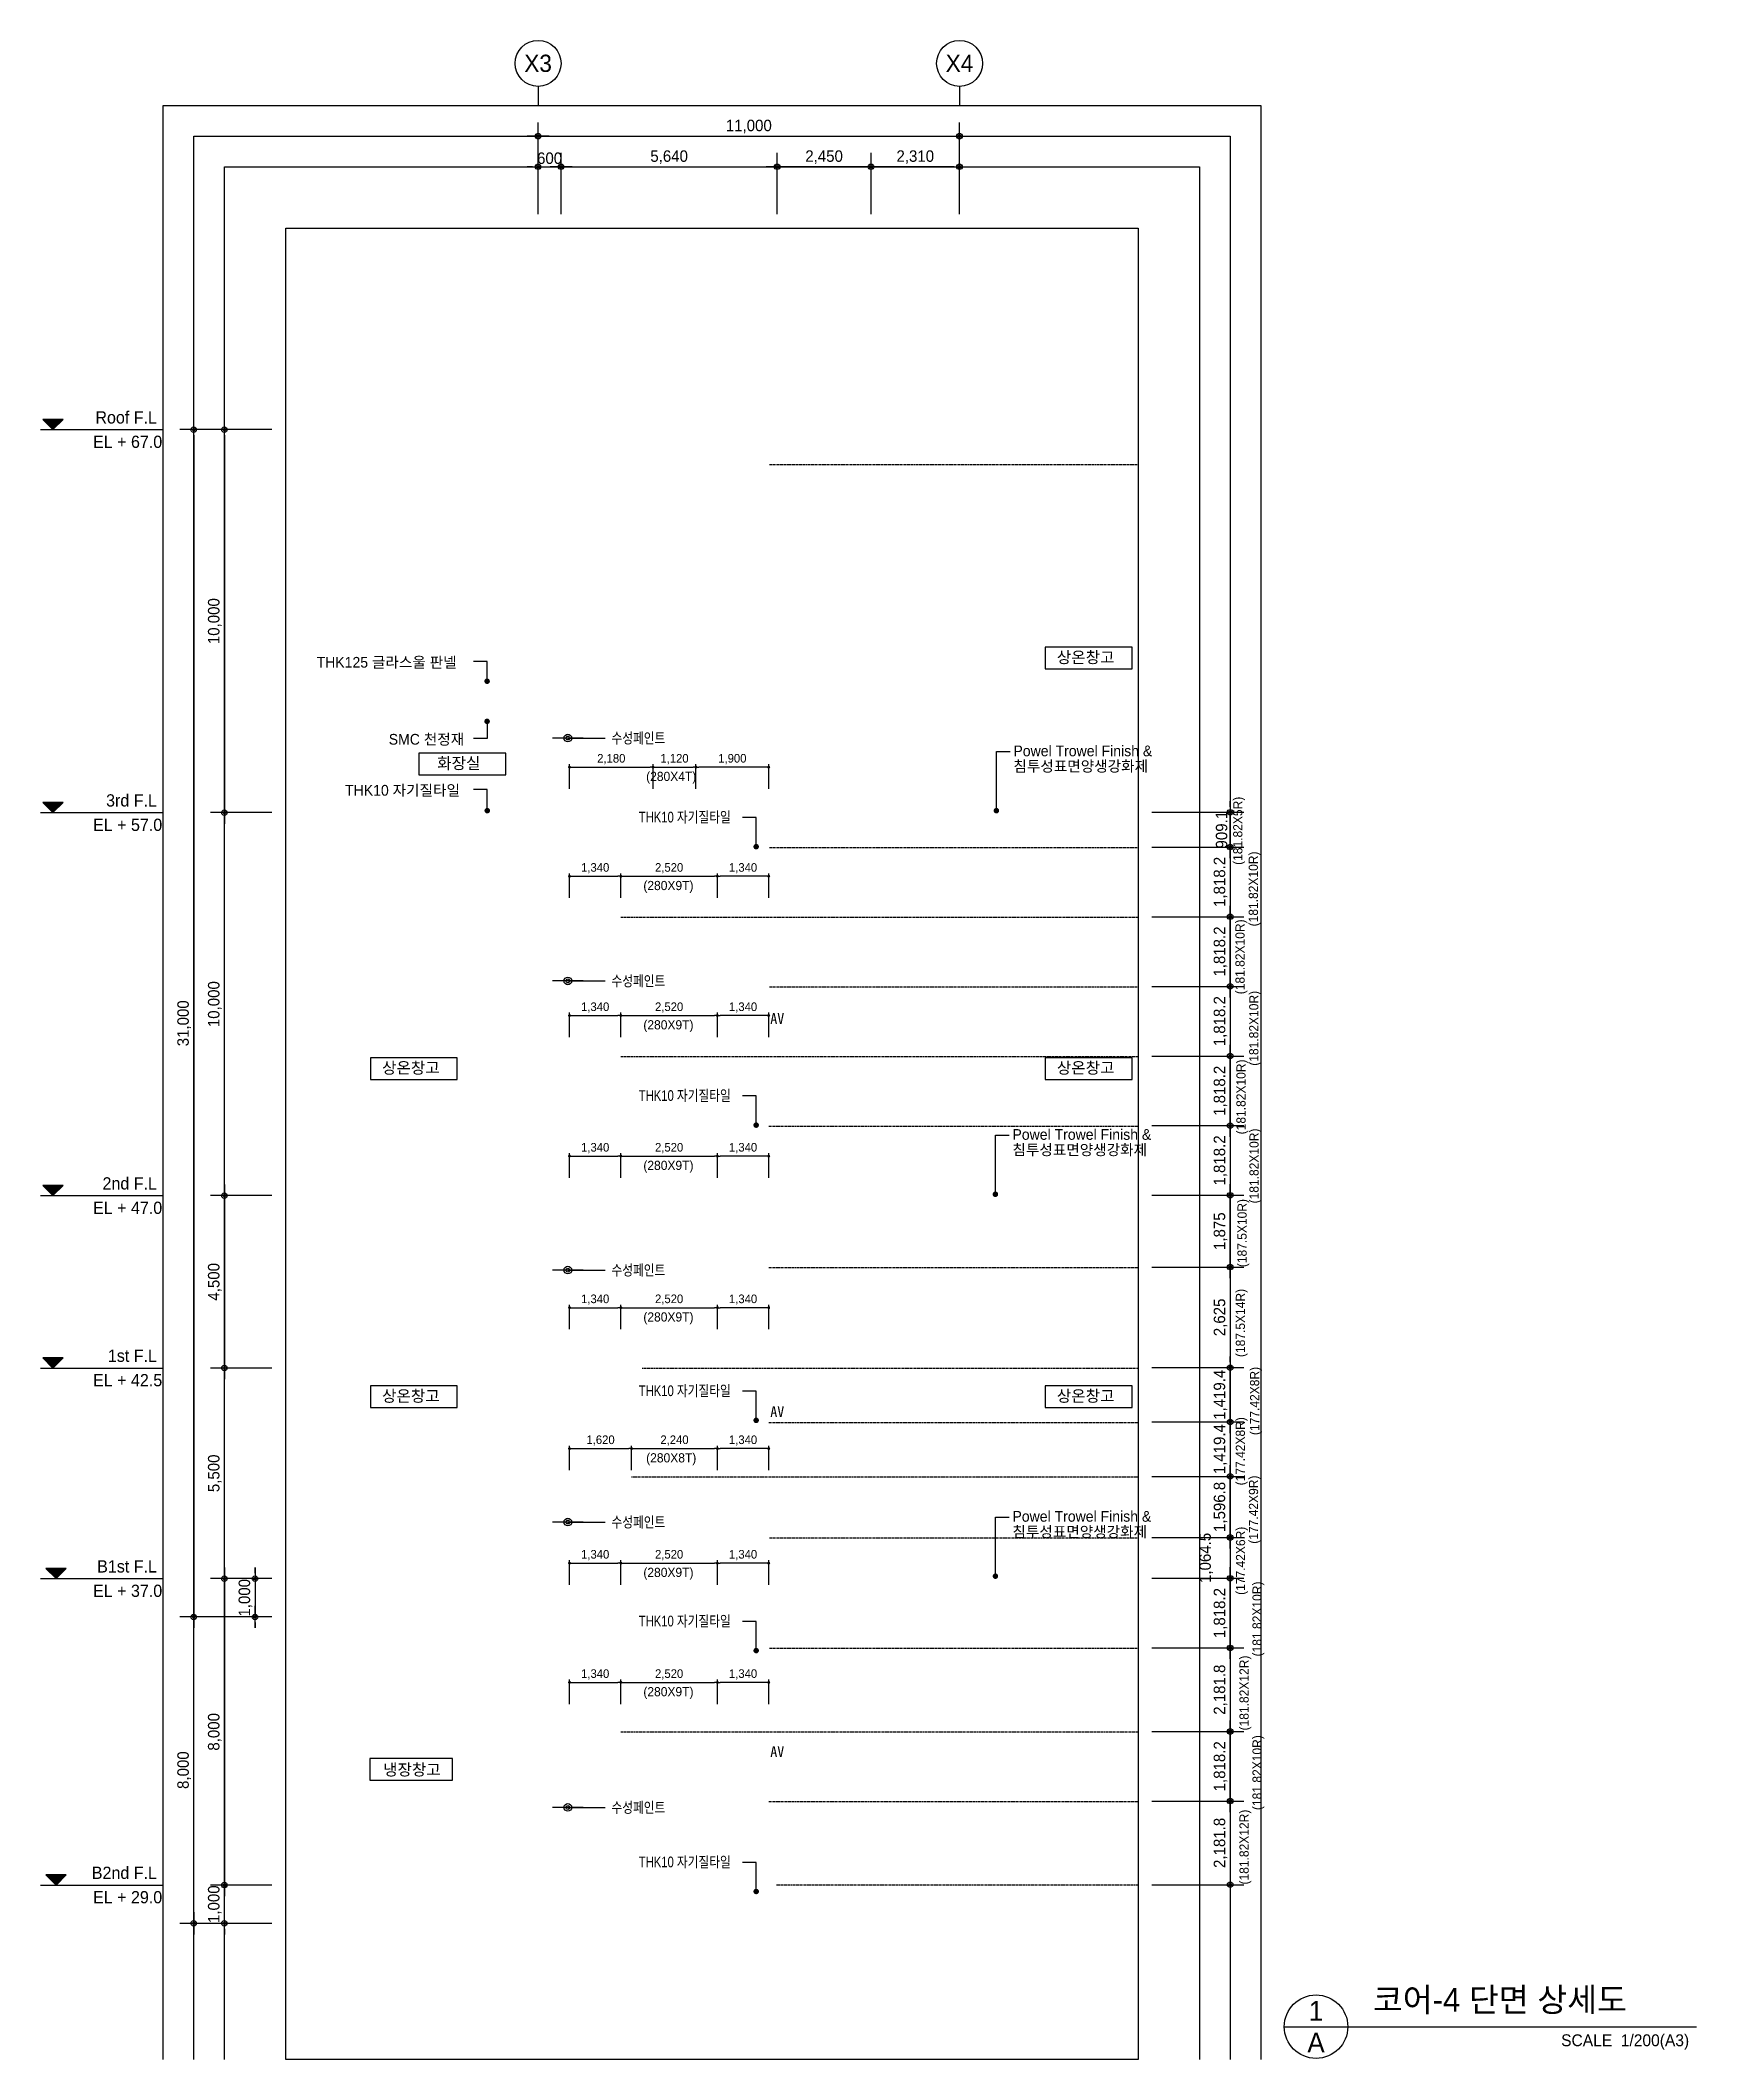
# Model space of a CAD drawing. Header units: millimetres. Extents: x 252711992 to 505989238, y 504776675 to 1009617600.
# Drawn here: x 253470731 to 253513963, y 504776996 to 504829718 of the extents above; entities that cross this region are included whole.
import ezdxf
from ezdxf.enums import TextEntityAlignment as Align

# ---------------------------------------------------------------- set-up
doc = ezdxf.new("R2010")
doc.units = ezdxf.units.MM
doc.linetypes.add('DASHEDX2', pattern=[38.1, 25.4, -12.7])
for name, color, linetype in [('$ZCDB_AUDIT_GENERATED_600D18', 7, 'Continuous'), ('0KD DIM', 7, 'Continuous'), ('4A.TEC ELE 4', 9, 'Continuous'), ('4A.TEC TEXT', 7, 'Continuous'), ('4A.TEC TEXT 2', 3, 'Continuous'), ('4A.TEC 심볼', 7, 'Continuous'), ('TEX', 3, 'Continuous'), ('TEXT', 7, 'Continuous'), ('㈜SE&C TEXT', 7, 'Continuous'), ('㈜SE&C 심볼', 7, 'Continuous')]:
    doc.layers.add(name, color=color, linetype=linetype)
doc.layers.add('DEFPOINT', color=135, linetype='Continuous', plot=False)
doc.styles.add('1', font='')
doc.styles.add('ARTINT-A1.$0$돋움', font='')
doc.styles.add('GHS', font='malgun.ttf')
doc.styles.add('나눔고딕', font='')
doc.styles.add('돋움', font='')
doc.styles.add('돋음체', font='')
doc.styles.add('울릉도L', font='')
doc.styles.get('1').set_extended_font_data('DotumChe')
doc.styles.get('ARTINT-A1.$0$돋움').set_extended_font_data('Dotum')
doc.styles.get('나눔고딕').set_extended_font_data('Dotum')
doc.styles.get('돋움').set_extended_font_data('Dotum')
doc.styles.get('돋음체').set_extended_font_data('Dotum')
doc.styles.get('울릉도L').set_extended_font_data('Dotum')
doc.dimstyles.new('DIM_600(외부치수)', dxfattribs={"dimscale": 400, "dimtxt": 3.3, "dimasz": 1, "dimexe": 2, "dimexo": 2, "dimgap": 1, "dimtad": 1, "dimdec": 0, "dimdsep": 46, "dimlunit": 6, "dimtxsty": '나눔고딕', "dimblk1": 'DIMDOT', "dimblk2": 'DIMDOT', "dimsah": 1, "dimcen": 2.5, "dimdle": 1.5, "dimclrd": 8, "dimclre": 8, "dimclrt": 3, "dimadec": 0, "dimazin": 0, "dimtfac": 1, "dimtdec": 0, "dimtix": 1, "dimtmove": 2, "dimatfit": 3, "dimldrblk": 'DIMDOT', "dimfxl": 1, "dimtvp": 1, "dimtolj": 1, "dimtzin": 0, "dimarcsym": 0})
doc.dimstyles.new('DIM_80(외부치수)', dxfattribs={"dimscale": 40, "dimtxt": 3.3, "dimasz": 1, "dimexe": 2, "dimexo": 2, "dimgap": 1, "dimtad": 1, "dimdec": 0, "dimdsep": 46, "dimlunit": 6, "dimtxsty": '돋움', "dimblk1": 'DIMDOT', "dimblk2": 'DIMDOT', "dimsah": 1, "dimcen": 2.5, "dimdle": 1.5, "dimclrd": 1, "dimclre": 7, "dimclrt": 2, "dimadec": 0, "dimazin": 0, "dimtfac": 1, "dimtdec": 0, "dimtix": 1, "dimtmove": 2, "dimatfit": 3, "dimldrblk": 'DIMDOT', "dimfxl": 1, "dimtvp": 1, "dimtolj": 1, "dimtzin": 0, "dimarcsym": 0})
doc.dimstyles.new('KD DIM 1', dxfattribs={"dimscale": 50, "dimtxt": 3, "dimasz": 1, "dimexe": 1, "dimexo": 1, "dimgap": 1, "dimtad": 1, "dimdec": 0, "dimzin": 0, "dimdsep": 46, "dimlunit": 6, "dimtxsty": '돋음체', "dimblk": 'DOT', "dimcen": 3, "dimdle": 1, "dimclrd": 256, "dimclre": 256, "dimclrt": 3, "dimazin": 0, "dimtfac": 1, "dimtdec": 0, "dimtix": 1, "dimtmove": 2, "dimatfit": 3, "dimldrblk": 'OBLIQUE', "dimfxl": 1, "dimtvp": 0.8333, "dimtolj": 1, "dimtzin": 0, "dimarcsym": 0})

msp = doc.modelspace()

# ---------------------------------------------------------------- texts
at = {"layer": '$ZCDB_AUDIT_GENERATED_600D18', "color": 3, "style": '나눔고딕'}
for s, p in [('(280X4T)', (253486543.16, 504810380.6, -18607.6)), ('(280X9T)', (253486470.17, 504807531.87, -18607.6)), ('(280X9T)', (253486470.17, 504803894.89, -18607.6)), ('(280X9T)', (253486470.17, 504800224.67, -18607.6)), ('(280X9T)', (253486470.17, 504796267.35, -18607.6)), ('(280X8T)', (253486543.66, 504792588.55, -18607.6)), ('(280X9T)', (253486470.17, 504789597.5, -18607.6)), ('(280X9T)', (253486470.17, 504786482.77, -18607.6))]:
    msp.add_text(s, height=240, dxfattribs=at).set_placement(p)
for s, p in [('(181.82X5R)', (253502106.59, 504808190.24, -0.45)), ('(181.82X10R)', (253502511.8, 504806584.64, -0.45)), ('(181.82X10R)', (253502164.8, 504804812.27, -0.45)), ('(181.82X10R)', (253502524.34, 504802945.94, -0.45)), ('(181.82X10R)', (253502190.12, 504801154.97, -0.45)), ('(181.82X10R)', (253502530.5, 504799351.34, -0.45)), ('(187.5X10R)', (253502218.06, 504797686.16, -0.45)), ('(187.5X14R)', (253502174.84, 504795339.71, -0.45)), ('(177.42X8R)', (253502545.77, 504793302.8, -0.45)), ('(177.42X8R)', (253502171.99, 504791990.28, -0.45)), ('(177.42X9R)', (253502516.75, 504790465.91, -0.45)), ('(177.42X6R)', (253502178.88, 504789129.6, -0.45)), ('(181.82X10R)', (253502610.14, 504787523.54, 10756.89)), ('(181.82X12R)', (253502271.05, 504785590.93, 10756.89)), ('(181.82X10R)', (253502610.14, 504783511.94, 10756.89)), ('(181.82X12R)', (253502271.05, 504781568.1, 10756.89))]:
    msp.add_text(s, height=240, rotation=90, dxfattribs=at).set_placement(p)
at = {"layer": '4A.TEC TEXT', "style": '돋움'}
for s, p in [('THK125 글라스울 판넬', (253477940.99, 504813479.71, 2940.29)), ('SMC 천정재', (253479823.87, 504811469.78, 2940.29)), ('THK10 자기질타일', (253478684.54, 504810137.39, 2940.29))]:
    msp.add_text(s, height=280, dxfattribs=at).set_placement(p, align=Align.MIDDLE_LEFT)
at = {"layer": '4A.TEC TEXT', "style": '돋움', "width": 0.8}
for s, p in [('수성페인트', (253485638.36, 504811501.67, 10757.34)), ('THK10 자기질타일', (253486352.54, 504809438.01, 10757.34)), ('수성페인트', (253485638.36, 504805161.15, 10757.34)), ('THK10 자기질타일', (253486352.54, 504802167.98, 10757.34)), ('수성페인트', (253485638.36, 504797610.14, 10757.34)), ('THK10 자기질타일', (253486352.54, 504794459.48, 10757.34)), ('수성페인트', (253485638.36, 504791031.76, 10757.34)), ('THK10 자기질타일', (253486352.54, 504788447.53, 10757.34)), ('수성페인트', (253485638.36, 504783580.5, 10757.34)), ('THK10 자기질타일', (253486352.54, 504782157.93, 10757.34))]:
    msp.add_text(s, height=280, dxfattribs=at).set_placement(p, align=Align.MIDDLE_LEFT)
at = {"layer": '4A.TEC TEXT 2', "color": 3, "style": '나눔고딕'}
msp.add_text('코어-4 단면 상세도', height=621, dxfattribs=at).set_placement((253505515.02, 504778063.08, 6666.67), align=Align.BOTTOM_LEFT)
for s, p in [('1', (253504029.23, 504778270.08, 6666.67)), ('A', (253504029.23, 504777442.08, 6666.67))]:
    msp.add_text(s, height=517.5, dxfattribs=at).set_placement(p, align=Align.MIDDLE)
msp.add_text('SCALE  1/200(A3)', height=310.5, dxfattribs=at).set_placement((253513768.49, 504777252.8, 6666.67), align=Align.BOTTOM_RIGHT)
at = {"layer": 'TEXT', "style": '돋움'}
for s, p in [('상온창고', (253497262.65, 504813610.46)), ('화장실', (253481089.5, 504810844.29, 2940.29)), ('상온창고', (253479648.63, 504802891.37, 2940.29)), ('상온창고', (253497262.65, 504802891.37)), ('상온창고', (253479648.63, 504794324.37, 2940.29)), ('상온창고', (253497262.65, 504794324.37))]:
    msp.add_text(s, height=300, dxfattribs=at).set_placement(p, align=Align.MIDDLE_LEFT)
at = {"layer": 'TEXT'}
for s, height, style, p in [('AV', 281.25, '1', (253489965.47, 504804178.86, -3333.33)), ('AV', 281.25, '1', (253489965.47, 504793915.52, -3333.33)), ('냉장창고', 300, '돋움', (253480429.37, 504784566.92, 2940.29)), ('AV', 281.25, '1', (253489965.47, 504785039.62, -3333.33))]:
    msp.add_text(s, height=height, dxfattribs=dict(at, style=style)).set_placement(p, align=Align.MIDDLE_CENTER)
at = {"layer": '㈜SE&C 심볼', "style": 'ARTINT-A1.$0$돋움'}
for s, p in [('Roof F.L', (253473773.56, 504819714.07, -9096.99)), ('EL + 67.0', (253473911.25, 504819076.9, -9096.99)), ('3rd F.L', (253473773.56, 504809714.07, -9096.99)), ('EL + 57.0', (253473911.25, 504809076.9, -9096.99)), ('2nd F.L', (253473773.56, 504799714.07, -9096.99)), ('EL + 47.0', (253473911.25, 504799076.9, -9096.99)), ('1st F.L', (253473773.56, 504795214.07, -9096.99)), ('EL + 42.5', (253473911.25, 504794576.9, -9096.99)), ('B1st F.L', (253473773.56, 504789714.07, -9096.99)), ('EL + 37.0', (253473911.25, 504789076.9, -9096.99)), ('B2nd F.L', (253473773.56, 504781714.07, -9096.99)), ('EL + 29.0', (253473911.25, 504781076.9, -9096.99))]:
    msp.add_text(s, height=320.229, dxfattribs=at).set_placement(p, align=Align.RIGHT)

# ---------------------------------------------------------------- blocks, each defined once
blk = doc.blocks.new('DIMDOT')
at = {"color": 0}
blk.add_line((-2, 0), (2, 0), dxfattribs=at)
for radius in [0.5, 0.25]:
    blk.add_circle((0, 0), radius, dxfattribs=at)
blk = doc.blocks.new('*D401')
at = {"layer": '$ZCDB_AUDIT_GENERATED_600D18', "color": 8, "lineweight": -2, "transparency": 16777216}
for p, q in [((253476774, 504788554), (253474374, 504788554)), ((253474734, 504780698), (253474734, 504788410)), ((253476774, 504780554), (253474374, 504780554))]:
    blk.add_line(p, q, dxfattribs=at)
at = {"layer": 'Defpoints', "color": 0, "transparency": 16777216}
for p in [(253474734, 504788554), (253477134, 504788554, 8378), (253477134, 504780554, -5000)]:
    blk.add_point(p, dxfattribs=at)
at = {"layer": '$ZCDB_AUDIT_GENERATED_600D18', "color": 8, "lineweight": -2, "transparency": 16777216, "xscale": 144, "yscale": 144, "zscale": 144}
for p, rotation in [((253474734, 504788554), 90), ((253474734, 504780554), 270)]:
    blk.add_blockref('DIMDOT', p, dxfattribs=dict(at, rotation=rotation))
at = {"layer": '$ZCDB_AUDIT_GENERATED_600D18', "color": 3, "transparency": 16777216, "insert": (253474483, 504784554), "char_height": 300, "attachment_point": 5, "rotation": 90, "style": '나눔고딕'}
blk.add_mtext('\\A1;8,000', dxfattribs=at)
blk = doc.blocks.new('*D402')
at = {"layer": '$ZCDB_AUDIT_GENERATED_600D18', "color": 8, "lineweight": -2, "transparency": 16777216}
for p, q in [((253476774, 504819554), (253474374, 504819554)), ((253474734, 504819410), (253474734, 504788698)), ((253476774, 504788554), (253474374, 504788554))]:
    blk.add_line(p, q, dxfattribs=at)
at = {"layer": 'Defpoints', "color": 0, "transparency": 16777216}
for p in [(253477134, 504819554, -43462), (253474734, 504788554), (253477134, 504788554, 8378)]:
    blk.add_point(p, dxfattribs=at)
at = {"layer": '$ZCDB_AUDIT_GENERATED_600D18', "color": 8, "lineweight": -2, "transparency": 16777216, "xscale": 144, "yscale": 144, "zscale": 144}
for p, rotation in [((253474734, 504819554), 90), ((253474734, 504788554), 270)]:
    blk.add_blockref('DIMDOT', p, dxfattribs=dict(at, rotation=rotation))
at = {"layer": '$ZCDB_AUDIT_GENERATED_600D18', "color": 3, "transparency": 16777216, "insert": (253474483, 504804054), "char_height": 300, "attachment_point": 5, "rotation": 90, "style": '나눔고딕'}
blk.add_mtext('\\A1;31,000', dxfattribs=at)
blk = doc.blocks.new('*D403')
at = {"layer": '$ZCDB_AUDIT_GENERATED_600D18', "color": 8, "lineweight": -2, "transparency": 16777216}
for p, q in [((253476774, 504781554), (253475174, 504781554)), ((253475534, 504781698), (253475534, 504781842)), ((253475534, 504780554), (253475534, 504781554)), ((253476774, 504780554), (253475174, 504780554)), ((253475534, 504780410), (253475534, 504780266))]:
    blk.add_line(p, q, dxfattribs=at)
at = {"layer": 'Defpoints', "color": 0, "transparency": 16777216}
for p in [(253475534, 504781554), (253477134, 504781554, -903), (253477134, 504780554, -2575)]:
    blk.add_point(p, dxfattribs=at)
at = {"layer": '$ZCDB_AUDIT_GENERATED_600D18', "color": 8, "lineweight": -2, "transparency": 16777216, "xscale": 144, "yscale": 144, "zscale": 144}
for p, rotation in [((253475534, 504781554), 270), ((253475534, 504780554), 90)]:
    blk.add_blockref('DIMDOT', p, dxfattribs=dict(at, rotation=rotation))
at = {"layer": '$ZCDB_AUDIT_GENERATED_600D18', "color": 3, "transparency": 16777216, "insert": (253475283, 504781054), "char_height": 300, "attachment_point": 5, "rotation": 90, "style": '나눔고딕'}
blk.add_mtext('\\A1;1,000', dxfattribs=at)
blk = doc.blocks.new('*D404')
at = {"layer": '$ZCDB_AUDIT_GENERATED_600D18', "color": 8, "lineweight": -2, "transparency": 16777216}
for p, q in [((253476774, 504789554), (253475174, 504789554)), ((253475534, 504789410), (253475534, 504781698)), ((253476774, 504781554), (253475174, 504781554))]:
    blk.add_line(p, q, dxfattribs=at)
at = {"layer": 'Defpoints', "color": 0, "transparency": 16777216}
for p in [(253477134, 504789554, -14281), (253475534, 504781554), (253477134, 504781554, -903)]:
    blk.add_point(p, dxfattribs=at)
at = {"layer": '$ZCDB_AUDIT_GENERATED_600D18', "color": 8, "lineweight": -2, "transparency": 16777216, "xscale": 144, "yscale": 144, "zscale": 144}
for p, rotation in [((253475534, 504789554), 90), ((253475534, 504781554), 270)]:
    blk.add_blockref('DIMDOT', p, dxfattribs=dict(at, rotation=rotation))
at = {"layer": '$ZCDB_AUDIT_GENERATED_600D18', "color": 3, "transparency": 16777216, "insert": (253475283, 504785554), "char_height": 300, "attachment_point": 5, "rotation": 90, "style": '나눔고딕'}
blk.add_mtext('\\A1;8,000', dxfattribs=at)
blk = doc.blocks.new('*D405')
at = {"layer": '$ZCDB_AUDIT_GENERATED_600D18', "color": 8, "lineweight": -2, "transparency": 16777216}
for p, q in [((253476774, 504795054), (253475174, 504795054)), ((253475534, 504789698), (253475534, 504794910)), ((253476774, 504789554), (253475174, 504789554))]:
    blk.add_line(p, q, dxfattribs=at)
at = {"layer": 'Defpoints', "color": 0, "transparency": 16777216}
for p in [(253475534, 504795054), (253477134, 504795054, -5084), (253477134, 504789554, -14281)]:
    blk.add_point(p, dxfattribs=at)
at = {"layer": '$ZCDB_AUDIT_GENERATED_600D18', "color": 8, "lineweight": -2, "transparency": 16777216, "xscale": 144, "yscale": 144, "zscale": 144}
for p, rotation in [((253475534, 504795054), 90), ((253475534, 504789554), 270)]:
    blk.add_blockref('DIMDOT', p, dxfattribs=dict(at, rotation=rotation))
at = {"layer": '$ZCDB_AUDIT_GENERATED_600D18', "color": 3, "transparency": 16777216, "insert": (253475283, 504792304), "char_height": 300, "attachment_point": 5, "rotation": 90, "style": '나눔고딕'}
blk.add_mtext('\\A1;5,500', dxfattribs=at)
blk = doc.blocks.new('*D406')
at = {"layer": '$ZCDB_AUDIT_GENERATED_600D18', "color": 8, "lineweight": -2, "transparency": 16777216}
for p, q in [((253476774, 504799554), (253475174, 504799554)), ((253475534, 504799410), (253475534, 504795198)), ((253476774, 504795054), (253475174, 504795054))]:
    blk.add_line(p, q, dxfattribs=at)
at = {"layer": 'Defpoints', "color": 0, "transparency": 16777216}
for p in [(253477134, 504799554, -12609), (253475534, 504795054), (253477134, 504795054, -5084)]:
    blk.add_point(p, dxfattribs=at)
at = {"layer": '$ZCDB_AUDIT_GENERATED_600D18', "color": 8, "lineweight": -2, "transparency": 16777216, "xscale": 144, "yscale": 144, "zscale": 144}
for p, rotation in [((253475534, 504799554), 90), ((253475534, 504795054), 270)]:
    blk.add_blockref('DIMDOT', p, dxfattribs=dict(at, rotation=rotation))
at = {"layer": '$ZCDB_AUDIT_GENERATED_600D18', "color": 3, "transparency": 16777216, "insert": (253475283, 504797304), "char_height": 300, "attachment_point": 5, "rotation": 90, "style": '나눔고딕'}
blk.add_mtext('\\A1;4,500', dxfattribs=at)
blk = doc.blocks.new('*D407')
at = {"layer": '$ZCDB_AUDIT_GENERATED_600D18', "color": 8, "lineweight": -2, "transparency": 16777216}
for p, q in [((253476774, 504809554), (253475174, 504809554)), ((253475534, 504799698), (253475534, 504809410)), ((253476774, 504799554), (253475174, 504799554))]:
    blk.add_line(p, q, dxfattribs=at)
at = {"layer": 'Defpoints', "color": 0, "transparency": 16777216}
for p in [(253475534, 504809554), (253477134, 504809554, 4114), (253477134, 504799554, -12609)]:
    blk.add_point(p, dxfattribs=at)
at = {"layer": '$ZCDB_AUDIT_GENERATED_600D18', "color": 8, "lineweight": -2, "transparency": 16777216, "xscale": 144, "yscale": 144, "zscale": 144}
for p, rotation in [((253475534, 504809554), 90), ((253475534, 504799554), 270)]:
    blk.add_blockref('DIMDOT', p, dxfattribs=dict(at, rotation=rotation))
at = {"layer": '$ZCDB_AUDIT_GENERATED_600D18', "color": 3, "transparency": 16777216, "insert": (253475283, 504804554), "char_height": 300, "attachment_point": 5, "rotation": 90, "style": '나눔고딕'}
blk.add_mtext('\\A1;10,000', dxfattribs=at)
blk = doc.blocks.new('*D408')
at = {"layer": '$ZCDB_AUDIT_GENERATED_600D18', "color": 8, "lineweight": -2, "transparency": 16777216}
for p, q in [((253476774, 504819554), (253475174, 504819554)), ((253475534, 504819410), (253475534, 504809698)), ((253476774, 504809554), (253475174, 504809554))]:
    blk.add_line(p, q, dxfattribs=at)
at = {"layer": 'Defpoints', "color": 0, "transparency": 16777216}
for p in [(253477134, 504819554, -12609), (253475534, 504809554), (253477134, 504809554, 4114)]:
    blk.add_point(p, dxfattribs=at)
at = {"layer": '$ZCDB_AUDIT_GENERATED_600D18', "color": 8, "lineweight": -2, "transparency": 16777216, "xscale": 144, "yscale": 144, "zscale": 144}
for p, rotation in [((253475534, 504819554), 90), ((253475534, 504809554), 270)]:
    blk.add_blockref('DIMDOT', p, dxfattribs=dict(at, rotation=rotation))
at = {"layer": '$ZCDB_AUDIT_GENERATED_600D18', "color": 3, "transparency": 16777216, "insert": (253475283, 504814554), "char_height": 300, "attachment_point": 5, "rotation": 90, "style": '나눔고딕'}
blk.add_mtext('\\A1;10,000', dxfattribs=at)
blk = doc.blocks.new('*D409')
at = {"layer": '$ZCDB_AUDIT_GENERATED_600D18', "color": 8, "lineweight": -2, "transparency": 16777216}
for p, q in [((253476774, 504789554), (253475974, 504789554)), ((253476334, 504789698), (253476334, 504789842)), ((253476334, 504789554), (253476334, 504788554)), ((253476774, 504788554), (253475974, 504788554)), ((253476334, 504788410), (253476334, 504788266))]:
    blk.add_line(p, q, dxfattribs=at)
at = {"layer": 'Defpoints', "color": 0, "transparency": 16777216}
for p in [(253477134, 504789554, -12771), (253476334, 504788554), (253477134, 504788554, -11099)]:
    blk.add_point(p, dxfattribs=at)
at = {"layer": '$ZCDB_AUDIT_GENERATED_600D18', "color": 8, "lineweight": -2, "transparency": 16777216, "xscale": 144, "yscale": 144, "zscale": 144}
for p, rotation in [((253476334, 504789554), 270), ((253476334, 504788554), 90)]:
    blk.add_blockref('DIMDOT', p, dxfattribs=dict(at, rotation=rotation))
at = {"layer": '$ZCDB_AUDIT_GENERATED_600D18', "color": 3, "transparency": 16777216, "insert": (253476083, 504789054), "char_height": 300, "attachment_point": 5, "rotation": 90, "style": '나눔고딕'}
blk.add_mtext('\\A1;1,000', dxfattribs=at)
blk = doc.blocks.new('*D411')
at = {"layer": '$ZCDB_AUDIT_GENERATED_600D18', "color": 8, "lineweight": -2, "transparency": 16777216}
for p, q in [((253483723, 504825178), (253483723, 504827578)), ((253494723, 504825178), (253494723, 504827578)), ((253483867, 504827218), (253494579, 504827218))]:
    blk.add_line(p, q, dxfattribs=at)
at = {"layer": 'Defpoints', "color": 0, "transparency": 16777216}
for p in [(253494723, 504827218), (253483723, 504824818), (253494723, 504824818, 0)]:
    blk.add_point(p, dxfattribs=at)
at = {"layer": '$ZCDB_AUDIT_GENERATED_600D18', "color": 8, "lineweight": -2, "transparency": 16777216, "xscale": 144, "yscale": 144, "zscale": 144, "rotation": 180}
blk.add_blockref('DIMDOT', (253483723, 504827218), dxfattribs=at)
at = {"layer": '$ZCDB_AUDIT_GENERATED_600D18', "color": 8, "lineweight": -2, "transparency": 16777216, "xscale": 144, "yscale": 144, "zscale": 144}
blk.add_blockref('DIMDOT', (253494723, 504827218), dxfattribs=at)
at = {"layer": '$ZCDB_AUDIT_GENERATED_600D18', "color": 3, "transparency": 16777216, "insert": (253489223, 504827469), "char_height": 300, "attachment_point": 5, "style": '나눔고딕'}
blk.add_mtext('\\A1;11,000', dxfattribs=at)
blk = doc.blocks.new('*D412')
at = {"layer": '$ZCDB_AUDIT_GENERATED_600D18', "color": 8, "lineweight": -2, "transparency": 16777216}
for p, q in [((253483579, 504826418), (253483435, 504826418)), ((253483723, 504825178), (253483723, 504826778)), ((253483723, 504826418), (253484323, 504826418)), ((253484323, 504825178), (253484323, 504826778)), ((253484467, 504826418), (253484611, 504826418))]:
    blk.add_line(p, q, dxfattribs=at)
at = {"layer": 'Defpoints', "color": 0, "transparency": 16777216}
for p in [(253484323, 504826418), (253483723, 504824818, -2940), (253484323, 504824818, -2940)]:
    blk.add_point(p, dxfattribs=at)
at = {"layer": '$ZCDB_AUDIT_GENERATED_600D18', "color": 8, "lineweight": -2, "transparency": 16777216, "xscale": 144, "yscale": 144, "zscale": 144}
blk.add_blockref('DIMDOT', (253483723, 504826418), dxfattribs=at)
at = {"layer": '$ZCDB_AUDIT_GENERATED_600D18', "color": 8, "lineweight": -2, "transparency": 16777216, "xscale": 144, "yscale": 144, "zscale": 144, "rotation": 180}
blk.add_blockref('DIMDOT', (253484323, 504826418), dxfattribs=at)
at = {"layer": '$ZCDB_AUDIT_GENERATED_600D18', "color": 3, "transparency": 16777216, "insert": (253484023, 504826640), "char_height": 300, "attachment_point": 5, "style": '나눔고딕'}
blk.add_mtext('\\A1;600', dxfattribs=at)
blk = doc.blocks.new('ccs122')
at = {"layer": '4A.TEC 심볼'}
blk.add_line((0, 8), (0, 3), dxfattribs=at)
blk.add_circle((0, 14), 6, dxfattribs=at)
at = {"layer": '4A.TEC TEXT 2', "color": 3, "style": 'GHS'}
blk.add_attdef('NO', text='', height=4.5, dxfattribs=at).set_placement((-0.01, 14.02), align=Align.MIDDLE_CENTER)
blk = doc.blocks.new('*D413')
at = {"layer": '$ZCDB_AUDIT_GENERATED_600D18', "color": 8, "lineweight": -2, "transparency": 16777216}
for p, q in [((253492413, 504825178), (253492413, 504826778)), ((253494579, 504826418), (253492557, 504826418)), ((253494723, 504825178), (253494723, 504826778))]:
    blk.add_line(p, q, dxfattribs=at)
at = {"layer": 'Defpoints', "color": 0, "transparency": 16777216}
for p in [(253492413, 504826418), (253492413, 504824818, -2809), (253494723, 504824818, -6672)]:
    blk.add_point(p, dxfattribs=at)
at = {"layer": '$ZCDB_AUDIT_GENERATED_600D18', "color": 8, "lineweight": -2, "transparency": 16777216, "xscale": 144, "yscale": 144, "zscale": 144, "rotation": 180}
blk.add_blockref('DIMDOT', (253492413, 504826418), dxfattribs=at)
at = {"layer": '$ZCDB_AUDIT_GENERATED_600D18', "color": 8, "lineweight": -2, "transparency": 16777216, "xscale": 144, "yscale": 144, "zscale": 144}
blk.add_blockref('DIMDOT', (253494723, 504826418), dxfattribs=at)
at = {"layer": '$ZCDB_AUDIT_GENERATED_600D18', "color": 3, "transparency": 16777216, "insert": (253493568, 504826669), "char_height": 300, "attachment_point": 5, "style": '나눔고딕'}
blk.add_mtext('\\A1;2,310', dxfattribs=at)
blk = doc.blocks.new('*D414')
at = {"layer": '$ZCDB_AUDIT_GENERATED_600D18', "color": 8, "lineweight": -2, "transparency": 16777216}
for p, q in [((253484323, 504825178), (253484323, 504826778)), ((253484467, 504826418), (253489819, 504826418)), ((253489963, 504825178), (253489963, 504826778))]:
    blk.add_line(p, q, dxfattribs=at)
at = {"layer": 'Defpoints', "color": 0, "transparency": 16777216}
for p in [(253489963, 504826418), (253484323, 504824818, -2940), (253489963, 504824818, -2940)]:
    blk.add_point(p, dxfattribs=at)
at = {"layer": '$ZCDB_AUDIT_GENERATED_600D18', "color": 8, "lineweight": -2, "transparency": 16777216, "xscale": 144, "yscale": 144, "zscale": 144, "rotation": 180}
blk.add_blockref('DIMDOT', (253484323, 504826418), dxfattribs=at)
at = {"layer": '$ZCDB_AUDIT_GENERATED_600D18', "color": 8, "lineweight": -2, "transparency": 16777216, "xscale": 144, "yscale": 144, "zscale": 144}
blk.add_blockref('DIMDOT', (253489963, 504826418), dxfattribs=at)
at = {"layer": '$ZCDB_AUDIT_GENERATED_600D18', "color": 3, "transparency": 16777216, "insert": (253487143, 504826669), "char_height": 300, "attachment_point": 5, "style": '나눔고딕'}
blk.add_mtext('\\A1;5,640', dxfattribs=at)
blk = doc.blocks.new('*D410')
at = {"layer": '$ZCDB_AUDIT_GENERATED_600D18', "color": 8, "lineweight": -2, "transparency": 16777216}
for p, q in [((253489963, 504825178), (253489963, 504826778)), ((253492269, 504826418), (253490107, 504826418)), ((253492413, 504825178), (253492413, 504826778))]:
    blk.add_line(p, q, dxfattribs=at)
at = {"layer": 'Defpoints', "color": 0, "transparency": 16777216}
for p in [(253489963, 504826418), (253489963, 504824818, -2940), (253492413, 504824818, -2940)]:
    blk.add_point(p, dxfattribs=at)
at = {"layer": '$ZCDB_AUDIT_GENERATED_600D18', "color": 8, "lineweight": -2, "transparency": 16777216, "xscale": 144, "yscale": 144, "zscale": 144, "rotation": 180}
blk.add_blockref('DIMDOT', (253489963, 504826418), dxfattribs=at)
at = {"layer": '$ZCDB_AUDIT_GENERATED_600D18', "color": 8, "lineweight": -2, "transparency": 16777216, "xscale": 144, "yscale": 144, "zscale": 144}
blk.add_blockref('DIMDOT', (253492413, 504826418), dxfattribs=at)
at = {"layer": '$ZCDB_AUDIT_GENERATED_600D18', "color": 3, "transparency": 16777216, "insert": (253491188, 504826669), "char_height": 300, "attachment_point": 5, "style": '나눔고딕'}
blk.add_mtext('\\A1;2,450', dxfattribs=at)
blk = doc.blocks.new('_Dot')
at = {"color": 0, "linetype": 'ByBlock', "lineweight": -2}
blk.add_line((-0.5, 0), (-1, 0), dxfattribs=at)
at = {"color": 0, "linetype": 'ByBlock', "const_width": 0.5}
blk.add_lwpolyline([(-0.25, 0, 1), (0.25, 0, 1)], format="xyb", close=True, dxfattribs=at)
blk = doc.blocks.new('*D1140')
at = {"layer": '0KD DIM', "lineweight": -2, "transparency": 16777216}
for p, q in [((253486723, 504810177), (253486723, 504810818)), ((253486798, 504810743), (253487768, 504810743)), ((253487843, 504810177), (253487843, 504810818))]:
    blk.add_line(p, q, dxfattribs=at)
at = {"layer": 'Defpoints', "color": 0, "transparency": 16777216}
for p in [(253487843, 504810743), (253486723, 504810102), (253487843, 504810102)]:
    blk.add_point(p, dxfattribs=at)
at = {"layer": '0KD DIM', "lineweight": -2, "transparency": 16777216, "xscale": 75, "yscale": 75, "zscale": 75, "rotation": 180}
blk.add_blockref('_Dot', (253486723, 504810743), dxfattribs=at)
at = {"layer": '0KD DIM', "lineweight": -2, "transparency": 16777216, "xscale": 75, "yscale": 75, "zscale": 75}
blk.add_blockref('_Dot', (253487843, 504810743), dxfattribs=at)
at = {"layer": '0KD DIM', "color": 3, "transparency": 16777216, "insert": (253487283, 504810952), "char_height": 225, "attachment_point": 5, "style": '돋음체'}
blk.add_mtext('\\A1;1,120', dxfattribs=at)
blk = doc.blocks.new('_OBLIQUE')
at = {"color": 0, "linetype": 'ByBlock'}
blk.add_line((-0.5, -0.5), (0.5, 0.5), dxfattribs=at)
blk = doc.blocks.new('*D1141')
at = {"layer": '0KD DIM', "lineweight": -2, "transparency": 16777216}
for p, q in [((253487843, 504810177), (253487843, 504810818)), ((253489668, 504810743), (253487918, 504810743)), ((253489743, 504810177), (253489743, 504810818))]:
    blk.add_line(p, q, dxfattribs=at)
at = {"layer": 'Defpoints', "color": 0, "transparency": 16777216}
for p in [(253487843, 504810743), (253487843, 504810102), (253489743, 504810102)]:
    blk.add_point(p, dxfattribs=at)
at = {"layer": '0KD DIM', "lineweight": -2, "transparency": 16777216, "xscale": 75, "yscale": 75, "zscale": 75, "rotation": 180}
blk.add_blockref('_Dot', (253487843, 504810743), dxfattribs=at)
at = {"layer": '0KD DIM', "lineweight": -2, "transparency": 16777216, "xscale": 75, "yscale": 75, "zscale": 75}
blk.add_blockref('_Dot', (253489743, 504810743), dxfattribs=at)
at = {"layer": '0KD DIM', "color": 3, "transparency": 16777216, "insert": (253488793, 504810952), "char_height": 225, "attachment_point": 5, "style": '돋음체'}
blk.add_mtext('\\A1;1,900', dxfattribs=at)
blk = doc.blocks.new('*D1142')
at = {"layer": '0KD DIM', "lineweight": -2, "transparency": 16777216}
for p, q in [((253484543, 504810177), (253484543, 504810818)), ((253484618, 504810743), (253486648, 504810743)), ((253486723, 504810177), (253486723, 504810818))]:
    blk.add_line(p, q, dxfattribs=at)
at = {"layer": 'Defpoints', "color": 0, "transparency": 16777216}
for p in [(253486723, 504810743), (253484543, 504810102, -8562), (253486723, 504810102, 0)]:
    blk.add_point(p, dxfattribs=at)
at = {"layer": '0KD DIM', "lineweight": -2, "transparency": 16777216, "xscale": 75, "yscale": 75, "zscale": 75, "rotation": 180}
blk.add_blockref('_Dot', (253484543, 504810743), dxfattribs=at)
at = {"layer": '0KD DIM', "lineweight": -2, "transparency": 16777216, "xscale": 75, "yscale": 75, "zscale": 75}
blk.add_blockref('_Dot', (253486723, 504810743), dxfattribs=at)
at = {"layer": '0KD DIM', "color": 3, "transparency": 16777216, "insert": (253485633, 504810952), "char_height": 225, "attachment_point": 5, "style": '돋음체'}
blk.add_mtext('\\A1;2,180', dxfattribs=at)
blk = doc.blocks.new('*D1143')
at = {"layer": '0KD DIM', "lineweight": -2, "transparency": 16777216}
for p, q in [((253485883, 504807328), (253485883, 504807969)), ((253485958, 504807894), (253488328, 504807894)), ((253488403, 504807328), (253488403, 504807969))]:
    blk.add_line(p, q, dxfattribs=at)
at = {"layer": 'Defpoints', "color": 0, "transparency": 16777216}
for p in [(253488403, 504807894), (253485883, 504807253), (253488403, 504807253)]:
    blk.add_point(p, dxfattribs=at)
at = {"layer": '0KD DIM', "lineweight": -2, "transparency": 16777216, "xscale": 75, "yscale": 75, "zscale": 75, "rotation": 180}
blk.add_blockref('_Dot', (253485883, 504807894), dxfattribs=at)
at = {"layer": '0KD DIM', "lineweight": -2, "transparency": 16777216, "xscale": 75, "yscale": 75, "zscale": 75}
blk.add_blockref('_Dot', (253488403, 504807894), dxfattribs=at)
at = {"layer": '0KD DIM', "color": 3, "transparency": 16777216, "insert": (253487143, 504808103), "char_height": 225, "attachment_point": 5, "style": '돋음체'}
blk.add_mtext('\\A1;2,520', dxfattribs=at)
blk = doc.blocks.new('*D1144')
at = {"layer": '0KD DIM', "lineweight": -2, "transparency": 16777216}
for p, q in [((253488403, 504807328), (253488403, 504807969)), ((253489668, 504807894), (253488478, 504807894)), ((253489743, 504807328), (253489743, 504807969))]:
    blk.add_line(p, q, dxfattribs=at)
at = {"layer": 'Defpoints', "color": 0, "transparency": 16777216}
for p in [(253488403, 504807894), (253488403, 504807253), (253489743, 504807253)]:
    blk.add_point(p, dxfattribs=at)
at = {"layer": '0KD DIM', "lineweight": -2, "transparency": 16777216, "xscale": 75, "yscale": 75, "zscale": 75, "rotation": 180}
blk.add_blockref('_Dot', (253488403, 504807894), dxfattribs=at)
at = {"layer": '0KD DIM', "lineweight": -2, "transparency": 16777216, "xscale": 75, "yscale": 75, "zscale": 75}
blk.add_blockref('_Dot', (253489743, 504807894), dxfattribs=at)
at = {"layer": '0KD DIM', "color": 3, "transparency": 16777216, "insert": (253489073, 504808103), "char_height": 225, "attachment_point": 5, "style": '돋음체'}
blk.add_mtext('\\A1;1,340', dxfattribs=at)
blk = doc.blocks.new('*D1145')
at = {"layer": '0KD DIM', "lineweight": -2, "transparency": 16777216}
for p, q in [((253484543, 504807328), (253484543, 504807969)), ((253484618, 504807894), (253485808, 504807894)), ((253485883, 504807328), (253485883, 504807969))]:
    blk.add_line(p, q, dxfattribs=at)
at = {"layer": 'Defpoints', "color": 0, "transparency": 16777216}
for p in [(253485883, 504807894), (253484543, 504807253, -8562), (253485883, 504807253, -3299)]:
    blk.add_point(p, dxfattribs=at)
at = {"layer": '0KD DIM', "lineweight": -2, "transparency": 16777216, "xscale": 75, "yscale": 75, "zscale": 75, "rotation": 180}
blk.add_blockref('_Dot', (253484543, 504807894), dxfattribs=at)
at = {"layer": '0KD DIM', "lineweight": -2, "transparency": 16777216, "xscale": 75, "yscale": 75, "zscale": 75}
blk.add_blockref('_Dot', (253485883, 504807894), dxfattribs=at)
at = {"layer": '0KD DIM', "color": 3, "transparency": 16777216, "insert": (253485213, 504808103), "char_height": 225, "attachment_point": 5, "style": '돋음체'}
blk.add_mtext('\\A1;1,340', dxfattribs=at)
blk = doc.blocks.new('*D1146')
at = {"layer": '0KD DIM', "lineweight": -2, "transparency": 16777216}
for p, q in [((253485883, 504803691), (253485883, 504804332)), ((253485958, 504804257), (253488328, 504804257)), ((253488403, 504803691), (253488403, 504804332))]:
    blk.add_line(p, q, dxfattribs=at)
at = {"layer": 'Defpoints', "color": 0, "transparency": 16777216}
for p in [(253488403, 504804257), (253485883, 504803616), (253488403, 504803616)]:
    blk.add_point(p, dxfattribs=at)
at = {"layer": '0KD DIM', "lineweight": -2, "transparency": 16777216, "xscale": 75, "yscale": 75, "zscale": 75, "rotation": 180}
blk.add_blockref('_Dot', (253485883, 504804257), dxfattribs=at)
at = {"layer": '0KD DIM', "lineweight": -2, "transparency": 16777216, "xscale": 75, "yscale": 75, "zscale": 75}
blk.add_blockref('_Dot', (253488403, 504804257), dxfattribs=at)
at = {"layer": '0KD DIM', "color": 3, "transparency": 16777216, "insert": (253487143, 504804466), "char_height": 225, "attachment_point": 5, "style": '돋음체'}
blk.add_mtext('\\A1;2,520', dxfattribs=at)
blk = doc.blocks.new('*D1147')
at = {"layer": '0KD DIM', "lineweight": -2, "transparency": 16777216}
for p, q in [((253488403, 504803691), (253488403, 504804332)), ((253489668, 504804257), (253488478, 504804257)), ((253489743, 504803691), (253489743, 504804332))]:
    blk.add_line(p, q, dxfattribs=at)
at = {"layer": 'Defpoints', "color": 0, "transparency": 16777216}
for p in [(253488403, 504804257), (253488403, 504803616), (253489743, 504803616)]:
    blk.add_point(p, dxfattribs=at)
at = {"layer": '0KD DIM', "lineweight": -2, "transparency": 16777216, "xscale": 75, "yscale": 75, "zscale": 75, "rotation": 180}
blk.add_blockref('_Dot', (253488403, 504804257), dxfattribs=at)
at = {"layer": '0KD DIM', "lineweight": -2, "transparency": 16777216, "xscale": 75, "yscale": 75, "zscale": 75}
blk.add_blockref('_Dot', (253489743, 504804257), dxfattribs=at)
at = {"layer": '0KD DIM', "color": 3, "transparency": 16777216, "insert": (253489073, 504804466), "char_height": 225, "attachment_point": 5, "style": '돋음체'}
blk.add_mtext('\\A1;1,340', dxfattribs=at)
blk = doc.blocks.new('*D1148')
at = {"layer": '0KD DIM', "lineweight": -2, "transparency": 16777216}
for p, q in [((253484543, 504803691), (253484543, 504804332)), ((253484618, 504804257), (253485808, 504804257)), ((253485883, 504803691), (253485883, 504804332))]:
    blk.add_line(p, q, dxfattribs=at)
at = {"layer": 'Defpoints', "color": 0, "transparency": 16777216}
for p in [(253485883, 504804257), (253484543, 504803616, -8562), (253485883, 504803616, -3299)]:
    blk.add_point(p, dxfattribs=at)
at = {"layer": '0KD DIM', "lineweight": -2, "transparency": 16777216, "xscale": 75, "yscale": 75, "zscale": 75, "rotation": 180}
blk.add_blockref('_Dot', (253484543, 504804257), dxfattribs=at)
at = {"layer": '0KD DIM', "lineweight": -2, "transparency": 16777216, "xscale": 75, "yscale": 75, "zscale": 75}
blk.add_blockref('_Dot', (253485883, 504804257), dxfattribs=at)
at = {"layer": '0KD DIM', "color": 3, "transparency": 16777216, "insert": (253485213, 504804466), "char_height": 225, "attachment_point": 5, "style": '돋음체'}
blk.add_mtext('\\A1;1,340', dxfattribs=at)
blk = doc.blocks.new('*D1149')
at = {"layer": '0KD DIM', "lineweight": -2, "transparency": 16777216}
for p, q in [((253485883, 504800021), (253485883, 504800662)), ((253485958, 504800587), (253488328, 504800587)), ((253488403, 504800021), (253488403, 504800662))]:
    blk.add_line(p, q, dxfattribs=at)
at = {"layer": 'Defpoints', "color": 0, "transparency": 16777216}
for p in [(253488403, 504800587), (253485883, 504799946), (253488403, 504799946)]:
    blk.add_point(p, dxfattribs=at)
at = {"layer": '0KD DIM', "lineweight": -2, "transparency": 16777216, "xscale": 75, "yscale": 75, "zscale": 75, "rotation": 180}
blk.add_blockref('_Dot', (253485883, 504800587), dxfattribs=at)
at = {"layer": '0KD DIM', "lineweight": -2, "transparency": 16777216, "xscale": 75, "yscale": 75, "zscale": 75}
blk.add_blockref('_Dot', (253488403, 504800587), dxfattribs=at)
at = {"layer": '0KD DIM', "color": 3, "transparency": 16777216, "insert": (253487143, 504800796), "char_height": 225, "attachment_point": 5, "style": '돋음체'}
blk.add_mtext('\\A1;2,520', dxfattribs=at)
blk = doc.blocks.new('*D1150')
at = {"layer": '0KD DIM', "lineweight": -2, "transparency": 16777216}
for p, q in [((253488403, 504800021), (253488403, 504800662)), ((253489668, 504800587), (253488478, 504800587)), ((253489743, 504800021), (253489743, 504800662))]:
    blk.add_line(p, q, dxfattribs=at)
at = {"layer": 'Defpoints', "color": 0, "transparency": 16777216}
for p in [(253488403, 504800587), (253488403, 504799946), (253489743, 504799946)]:
    blk.add_point(p, dxfattribs=at)
at = {"layer": '0KD DIM', "lineweight": -2, "transparency": 16777216, "xscale": 75, "yscale": 75, "zscale": 75, "rotation": 180}
blk.add_blockref('_Dot', (253488403, 504800587), dxfattribs=at)
at = {"layer": '0KD DIM', "lineweight": -2, "transparency": 16777216, "xscale": 75, "yscale": 75, "zscale": 75}
blk.add_blockref('_Dot', (253489743, 504800587), dxfattribs=at)
at = {"layer": '0KD DIM', "color": 3, "transparency": 16777216, "insert": (253489073, 504800796), "char_height": 225, "attachment_point": 5, "style": '돋음체'}
blk.add_mtext('\\A1;1,340', dxfattribs=at)
blk = doc.blocks.new('*D1151')
at = {"layer": '0KD DIM', "lineweight": -2, "transparency": 16777216}
for p, q in [((253484543, 504800021), (253484543, 504800662)), ((253484618, 504800587), (253485808, 504800587)), ((253485883, 504800021), (253485883, 504800662))]:
    blk.add_line(p, q, dxfattribs=at)
at = {"layer": 'Defpoints', "color": 0, "transparency": 16777216}
for p in [(253485883, 504800587), (253484543, 504799946, -8562), (253485883, 504799946, -3299)]:
    blk.add_point(p, dxfattribs=at)
at = {"layer": '0KD DIM', "lineweight": -2, "transparency": 16777216, "xscale": 75, "yscale": 75, "zscale": 75, "rotation": 180}
blk.add_blockref('_Dot', (253484543, 504800587), dxfattribs=at)
at = {"layer": '0KD DIM', "lineweight": -2, "transparency": 16777216, "xscale": 75, "yscale": 75, "zscale": 75}
blk.add_blockref('_Dot', (253485883, 504800587), dxfattribs=at)
at = {"layer": '0KD DIM', "color": 3, "transparency": 16777216, "insert": (253485213, 504800796), "char_height": 225, "attachment_point": 5, "style": '돋음체'}
blk.add_mtext('\\A1;1,340', dxfattribs=at)
blk = doc.blocks.new('*D1152')
at = {"layer": '0KD DIM', "lineweight": -2, "transparency": 16777216}
for p, q in [((253485883, 504796064), (253485883, 504796704)), ((253485958, 504796629), (253488328, 504796629)), ((253488403, 504796064), (253488403, 504796704))]:
    blk.add_line(p, q, dxfattribs=at)
at = {"layer": 'Defpoints', "color": 0, "transparency": 16777216}
for p in [(253488403, 504796629), (253485883, 504795989), (253488403, 504795989)]:
    blk.add_point(p, dxfattribs=at)
at = {"layer": '0KD DIM', "lineweight": -2, "transparency": 16777216, "xscale": 75, "yscale": 75, "zscale": 75, "rotation": 180}
blk.add_blockref('_Dot', (253485883, 504796629), dxfattribs=at)
at = {"layer": '0KD DIM', "lineweight": -2, "transparency": 16777216, "xscale": 75, "yscale": 75, "zscale": 75}
blk.add_blockref('_Dot', (253488403, 504796629), dxfattribs=at)
at = {"layer": '0KD DIM', "color": 3, "transparency": 16777216, "insert": (253487143, 504796839), "char_height": 225, "attachment_point": 5, "style": '돋음체'}
blk.add_mtext('\\A1;2,520', dxfattribs=at)
blk = doc.blocks.new('*D1153')
at = {"layer": '0KD DIM', "lineweight": -2, "transparency": 16777216}
for p, q in [((253488403, 504796064), (253488403, 504796704)), ((253489668, 504796629), (253488478, 504796629)), ((253489743, 504796064), (253489743, 504796704))]:
    blk.add_line(p, q, dxfattribs=at)
at = {"layer": 'Defpoints', "color": 0, "transparency": 16777216}
for p in [(253488403, 504796629), (253488403, 504795989), (253489743, 504795989)]:
    blk.add_point(p, dxfattribs=at)
at = {"layer": '0KD DIM', "lineweight": -2, "transparency": 16777216, "xscale": 75, "yscale": 75, "zscale": 75, "rotation": 180}
blk.add_blockref('_Dot', (253488403, 504796629), dxfattribs=at)
at = {"layer": '0KD DIM', "lineweight": -2, "transparency": 16777216, "xscale": 75, "yscale": 75, "zscale": 75}
blk.add_blockref('_Dot', (253489743, 504796629), dxfattribs=at)
at = {"layer": '0KD DIM', "color": 3, "transparency": 16777216, "insert": (253489073, 504796839), "char_height": 225, "attachment_point": 5, "style": '돋음체'}
blk.add_mtext('\\A1;1,340', dxfattribs=at)
blk = doc.blocks.new('*D1154')
at = {"layer": '0KD DIM', "lineweight": -2, "transparency": 16777216}
for p, q in [((253484543, 504796064), (253484543, 504796704)), ((253484618, 504796629), (253485808, 504796629)), ((253485883, 504796064), (253485883, 504796704))]:
    blk.add_line(p, q, dxfattribs=at)
at = {"layer": 'Defpoints', "color": 0, "transparency": 16777216}
for p in [(253485883, 504796629), (253484543, 504795989, -8562), (253485883, 504795989, -3299)]:
    blk.add_point(p, dxfattribs=at)
at = {"layer": '0KD DIM', "lineweight": -2, "transparency": 16777216, "xscale": 75, "yscale": 75, "zscale": 75, "rotation": 180}
blk.add_blockref('_Dot', (253484543, 504796629), dxfattribs=at)
at = {"layer": '0KD DIM', "lineweight": -2, "transparency": 16777216, "xscale": 75, "yscale": 75, "zscale": 75}
blk.add_blockref('_Dot', (253485883, 504796629), dxfattribs=at)
at = {"layer": '0KD DIM', "color": 3, "transparency": 16777216, "insert": (253485213, 504796839), "char_height": 225, "attachment_point": 5, "style": '돋음체'}
blk.add_mtext('\\A1;1,340', dxfattribs=at)
blk = doc.blocks.new('*D1155')
at = {"layer": '0KD DIM', "lineweight": -2, "transparency": 16777216}
for p, q in [((253486163, 504792385), (253486163, 504793025)), ((253486238, 504792950), (253488328, 504792950)), ((253488403, 504792385), (253488403, 504793025))]:
    blk.add_line(p, q, dxfattribs=at)
at = {"layer": 'Defpoints', "color": 0, "transparency": 16777216}
for p in [(253488403, 504792950), (253486163, 504792310), (253488403, 504792310)]:
    blk.add_point(p, dxfattribs=at)
at = {"layer": '0KD DIM', "lineweight": -2, "transparency": 16777216, "xscale": 75, "yscale": 75, "zscale": 75, "rotation": 180}
blk.add_blockref('_Dot', (253486163, 504792950), dxfattribs=at)
at = {"layer": '0KD DIM', "lineweight": -2, "transparency": 16777216, "xscale": 75, "yscale": 75, "zscale": 75}
blk.add_blockref('_Dot', (253488403, 504792950), dxfattribs=at)
at = {"layer": '0KD DIM', "color": 3, "transparency": 16777216, "insert": (253487283, 504793160), "char_height": 225, "attachment_point": 5, "style": '돋음체'}
blk.add_mtext('\\A1;2,240', dxfattribs=at)
blk = doc.blocks.new('*D1156')
at = {"layer": '0KD DIM', "lineweight": -2, "transparency": 16777216}
for p, q in [((253488403, 504792385), (253488403, 504793025)), ((253489668, 504792950), (253488478, 504792950)), ((253489743, 504792385), (253489743, 504793025))]:
    blk.add_line(p, q, dxfattribs=at)
at = {"layer": 'Defpoints', "color": 0, "transparency": 16777216}
for p in [(253488403, 504792950), (253488403, 504792310), (253489743, 504792310)]:
    blk.add_point(p, dxfattribs=at)
at = {"layer": '0KD DIM', "lineweight": -2, "transparency": 16777216, "xscale": 75, "yscale": 75, "zscale": 75, "rotation": 180}
blk.add_blockref('_Dot', (253488403, 504792950), dxfattribs=at)
at = {"layer": '0KD DIM', "lineweight": -2, "transparency": 16777216, "xscale": 75, "yscale": 75, "zscale": 75}
blk.add_blockref('_Dot', (253489743, 504792950), dxfattribs=at)
at = {"layer": '0KD DIM', "color": 3, "transparency": 16777216, "insert": (253489073, 504793160), "char_height": 225, "attachment_point": 5, "style": '돋음체'}
blk.add_mtext('\\A1;1,340', dxfattribs=at)
blk = doc.blocks.new('*D1157')
at = {"layer": '0KD DIM', "lineweight": -2, "transparency": 16777216}
for p, q in [((253484543, 504792385), (253484543, 504793025)), ((253484618, 504792950), (253486088, 504792950)), ((253486163, 504792385), (253486163, 504793025))]:
    blk.add_line(p, q, dxfattribs=at)
at = {"layer": 'Defpoints', "color": 0, "transparency": 16777216}
for p in [(253486163, 504792950), (253484543, 504792310, -8562), (253486163, 504792310, -2200)]:
    blk.add_point(p, dxfattribs=at)
at = {"layer": '0KD DIM', "lineweight": -2, "transparency": 16777216, "xscale": 75, "yscale": 75, "zscale": 75, "rotation": 180}
blk.add_blockref('_Dot', (253484543, 504792950), dxfattribs=at)
at = {"layer": '0KD DIM', "lineweight": -2, "transparency": 16777216, "xscale": 75, "yscale": 75, "zscale": 75}
blk.add_blockref('_Dot', (253486163, 504792950), dxfattribs=at)
at = {"layer": '0KD DIM', "color": 3, "transparency": 16777216, "insert": (253485353, 504793160), "char_height": 225, "attachment_point": 5, "style": '돋음체'}
blk.add_mtext('\\A1;1,620', dxfattribs=at)
blk = doc.blocks.new('*D1158')
at = {"layer": '0KD DIM', "lineweight": -2, "transparency": 16777216}
for p, q in [((253485883, 504789394), (253485883, 504790034)), ((253485958, 504789959), (253488328, 504789959)), ((253488403, 504789394), (253488403, 504790034))]:
    blk.add_line(p, q, dxfattribs=at)
at = {"layer": 'Defpoints', "color": 0, "transparency": 16777216}
for p in [(253488403, 504789959), (253485883, 504789319), (253488403, 504789319)]:
    blk.add_point(p, dxfattribs=at)
at = {"layer": '0KD DIM', "lineweight": -2, "transparency": 16777216, "xscale": 75, "yscale": 75, "zscale": 75, "rotation": 180}
blk.add_blockref('_Dot', (253485883, 504789959), dxfattribs=at)
at = {"layer": '0KD DIM', "lineweight": -2, "transparency": 16777216, "xscale": 75, "yscale": 75, "zscale": 75}
blk.add_blockref('_Dot', (253488403, 504789959), dxfattribs=at)
at = {"layer": '0KD DIM', "color": 3, "transparency": 16777216, "insert": (253487143, 504790169), "char_height": 225, "attachment_point": 5, "style": '돋음체'}
blk.add_mtext('\\A1;2,520', dxfattribs=at)
blk = doc.blocks.new('*D1159')
at = {"layer": '0KD DIM', "lineweight": -2, "transparency": 16777216}
for p, q in [((253488403, 504789394), (253488403, 504790034)), ((253489668, 504789959), (253488478, 504789959)), ((253489743, 504789394), (253489743, 504790034))]:
    blk.add_line(p, q, dxfattribs=at)
at = {"layer": 'Defpoints', "color": 0, "transparency": 16777216}
for p in [(253488403, 504789959), (253488403, 504789319), (253489743, 504789319)]:
    blk.add_point(p, dxfattribs=at)
at = {"layer": '0KD DIM', "lineweight": -2, "transparency": 16777216, "xscale": 75, "yscale": 75, "zscale": 75, "rotation": 180}
blk.add_blockref('_Dot', (253488403, 504789959), dxfattribs=at)
at = {"layer": '0KD DIM', "lineweight": -2, "transparency": 16777216, "xscale": 75, "yscale": 75, "zscale": 75}
blk.add_blockref('_Dot', (253489743, 504789959), dxfattribs=at)
at = {"layer": '0KD DIM', "color": 3, "transparency": 16777216, "insert": (253489073, 504790169), "char_height": 225, "attachment_point": 5, "style": '돋음체'}
blk.add_mtext('\\A1;1,340', dxfattribs=at)
blk = doc.blocks.new('*D1160')
at = {"layer": '0KD DIM', "lineweight": -2, "transparency": 16777216}
for p, q in [((253484543, 504789394), (253484543, 504790034)), ((253484618, 504789959), (253485808, 504789959)), ((253485883, 504789394), (253485883, 504790034))]:
    blk.add_line(p, q, dxfattribs=at)
at = {"layer": 'Defpoints', "color": 0, "transparency": 16777216}
for p in [(253485883, 504789959), (253484543, 504789319, -8562), (253485883, 504789319, -3299)]:
    blk.add_point(p, dxfattribs=at)
at = {"layer": '0KD DIM', "lineweight": -2, "transparency": 16777216, "xscale": 75, "yscale": 75, "zscale": 75, "rotation": 180}
blk.add_blockref('_Dot', (253484543, 504789959), dxfattribs=at)
at = {"layer": '0KD DIM', "lineweight": -2, "transparency": 16777216, "xscale": 75, "yscale": 75, "zscale": 75}
blk.add_blockref('_Dot', (253485883, 504789959), dxfattribs=at)
at = {"layer": '0KD DIM', "color": 3, "transparency": 16777216, "insert": (253485213, 504790169), "char_height": 225, "attachment_point": 5, "style": '돋음체'}
blk.add_mtext('\\A1;1,340', dxfattribs=at)
blk = doc.blocks.new('*D1161')
at = {"layer": '0KD DIM', "lineweight": -2, "transparency": 16777216}
for p, q in [((253485883, 504786279), (253485883, 504786920)), ((253485958, 504786845), (253488328, 504786845)), ((253488403, 504786279), (253488403, 504786920))]:
    blk.add_line(p, q, dxfattribs=at)
at = {"layer": 'Defpoints', "color": 0, "transparency": 16777216}
for p in [(253488403, 504786845), (253485883, 504786204), (253488403, 504786204)]:
    blk.add_point(p, dxfattribs=at)
at = {"layer": '0KD DIM', "lineweight": -2, "transparency": 16777216, "xscale": 75, "yscale": 75, "zscale": 75, "rotation": 180}
blk.add_blockref('_Dot', (253485883, 504786845), dxfattribs=at)
at = {"layer": '0KD DIM', "lineweight": -2, "transparency": 16777216, "xscale": 75, "yscale": 75, "zscale": 75}
blk.add_blockref('_Dot', (253488403, 504786845), dxfattribs=at)
at = {"layer": '0KD DIM', "color": 3, "transparency": 16777216, "insert": (253487143, 504787054), "char_height": 225, "attachment_point": 5, "style": '돋음체'}
blk.add_mtext('\\A1;2,520', dxfattribs=at)
blk = doc.blocks.new('*D1162')
at = {"layer": '0KD DIM', "lineweight": -2, "transparency": 16777216}
for p, q in [((253488403, 504786279), (253488403, 504786920)), ((253489668, 504786845), (253488478, 504786845)), ((253489743, 504786279), (253489743, 504786920))]:
    blk.add_line(p, q, dxfattribs=at)
at = {"layer": 'Defpoints', "color": 0, "transparency": 16777216}
for p in [(253488403, 504786845), (253488403, 504786204), (253489743, 504786204)]:
    blk.add_point(p, dxfattribs=at)
at = {"layer": '0KD DIM', "lineweight": -2, "transparency": 16777216, "xscale": 75, "yscale": 75, "zscale": 75, "rotation": 180}
blk.add_blockref('_Dot', (253488403, 504786845), dxfattribs=at)
at = {"layer": '0KD DIM', "lineweight": -2, "transparency": 16777216, "xscale": 75, "yscale": 75, "zscale": 75}
blk.add_blockref('_Dot', (253489743, 504786845), dxfattribs=at)
at = {"layer": '0KD DIM', "color": 3, "transparency": 16777216, "insert": (253489073, 504787054), "char_height": 225, "attachment_point": 5, "style": '돋음체'}
blk.add_mtext('\\A1;1,340', dxfattribs=at)
blk = doc.blocks.new('*D1163')
at = {"layer": '0KD DIM', "lineweight": -2, "transparency": 16777216}
for p, q in [((253484543, 504786279), (253484543, 504786920)), ((253484618, 504786845), (253485808, 504786845)), ((253485883, 504786279), (253485883, 504786920))]:
    blk.add_line(p, q, dxfattribs=at)
at = {"layer": 'Defpoints', "color": 0, "transparency": 16777216}
for p in [(253485883, 504786845), (253484543, 504786204, -8562), (253485883, 504786204, -3299)]:
    blk.add_point(p, dxfattribs=at)
at = {"layer": '0KD DIM', "lineweight": -2, "transparency": 16777216, "xscale": 75, "yscale": 75, "zscale": 75, "rotation": 180}
blk.add_blockref('_Dot', (253484543, 504786845), dxfattribs=at)
at = {"layer": '0KD DIM', "lineweight": -2, "transparency": 16777216, "xscale": 75, "yscale": 75, "zscale": 75}
blk.add_blockref('_Dot', (253485883, 504786845), dxfattribs=at)
at = {"layer": '0KD DIM', "color": 3, "transparency": 16777216, "insert": (253485213, 504787054), "char_height": 225, "attachment_point": 5, "style": '돋음체'}
blk.add_mtext('\\A1;1,340', dxfattribs=at)
blk = doc.blocks.new('A$C80bd29a0')
at = {"layer": 'TEX', "color": 1}
blk.add_lwpolyline([(54, 54), (54, 1211), (321, 1211)], dxfattribs=at)
at = {"layer": '㈜SE&C TEXT', "color": 1, "const_width": 53.8}
blk.add_lwpolyline([(27, 54, -1), (81, 54, -1)], format="xyb", close=True, dxfattribs=at)
at = {"layer": '4A.TEC TEXT', "style": '돋움'}
for s, p in [('Powel Trowel Finish &', (388, 1225, 0)), ('침투성표면양생강화제', (388, 925, 0))]:
    blk.add_text(s, height=210, dxfattribs=at).set_placement(p, align=Align.MIDDLE_LEFT)
blk = doc.blocks.new('A$Cf885b5ed')
at = {"layer": '4A.TEC ELE 4', "xscale": 1.333333333333333, "yscale": 1.333333333333333, "zscale": 1.333333333333333}
blk.add_blockref('A$C80bd29a0', (0, 0, 0), dxfattribs=at)
blk = doc.blocks.new('*D1281')
at = {"layer": '$ZCDB_AUDIT_GENERATED_600D18', "color": 8, "lineweight": -2, "transparency": 16777216}
for p, q in [((253499747, 504783746), (253502147, 504783746)), ((253501787, 504783602), (253501787, 504781708)), ((253499747, 504781564), (253502147, 504781564))]:
    blk.add_line(p, q, dxfattribs=at)
at = {"layer": 'Defpoints', "color": 0, "transparency": 16777216}
for p in [(253499387, 504783746), (253499387, 504781564), (253501787, 504781564)]:
    blk.add_point(p, dxfattribs=at)
at = {"layer": '$ZCDB_AUDIT_GENERATED_600D18', "color": 8, "lineweight": -2, "transparency": 16777216, "xscale": 144, "yscale": 144, "zscale": 144}
for p, rotation in [((253501787, 504783746), 90), ((253501787, 504781564), 270)]:
    blk.add_blockref('DIMDOT', p, dxfattribs=dict(at, rotation=rotation))
at = {"layer": '$ZCDB_AUDIT_GENERATED_600D18', "color": 3, "transparency": 16777216, "insert": (253501536, 504782655), "char_height": 300, "attachment_point": 5, "rotation": 90, "style": '나눔고딕'}
blk.add_mtext('\\A1;2,181.8', dxfattribs=at)
blk = doc.blocks.new('*D1282')
at = {"layer": '$ZCDB_AUDIT_GENERATED_600D18', "color": 8, "lineweight": -2, "transparency": 16777216}
for p, q in [((253499747, 504785564), (253502147, 504785564)), ((253501787, 504783890), (253501787, 504785420)), ((253499747, 504783746), (253502147, 504783746))]:
    blk.add_line(p, q, dxfattribs=at)
at = {"layer": 'Defpoints', "color": 0, "transparency": 16777216}
for p in [(253499387, 504785564), (253501787, 504785564), (253499387, 504783746)]:
    blk.add_point(p, dxfattribs=at)
at = {"layer": '$ZCDB_AUDIT_GENERATED_600D18', "color": 8, "lineweight": -2, "transparency": 16777216, "xscale": 144, "yscale": 144, "zscale": 144}
for p, rotation in [((253501787, 504785564), 90), ((253501787, 504783746), 270)]:
    blk.add_blockref('DIMDOT', p, dxfattribs=dict(at, rotation=rotation))
at = {"layer": '$ZCDB_AUDIT_GENERATED_600D18', "color": 3, "transparency": 16777216, "insert": (253501536, 504784655), "char_height": 300, "attachment_point": 5, "rotation": 90, "style": '나눔고딕'}
blk.add_mtext('\\A1;1,818.2', dxfattribs=at)
blk = doc.blocks.new('*D1283')
at = {"layer": '$ZCDB_AUDIT_GENERATED_600D18', "color": 8, "lineweight": -2, "transparency": 16777216}
for p, q in [((253499747, 504787746), (253502147, 504787746)), ((253501787, 504787602), (253501787, 504785708)), ((253499747, 504785564), (253502147, 504785564))]:
    blk.add_line(p, q, dxfattribs=at)
at = {"layer": 'Defpoints', "color": 0, "transparency": 16777216}
for p in [(253499387, 504787746), (253499387, 504785564), (253501787, 504785564)]:
    blk.add_point(p, dxfattribs=at)
at = {"layer": '$ZCDB_AUDIT_GENERATED_600D18', "color": 8, "lineweight": -2, "transparency": 16777216, "xscale": 144, "yscale": 144, "zscale": 144}
for p, rotation in [((253501787, 504787746), 90), ((253501787, 504785564), 270)]:
    blk.add_blockref('DIMDOT', p, dxfattribs=dict(at, rotation=rotation))
at = {"layer": '$ZCDB_AUDIT_GENERATED_600D18', "color": 3, "transparency": 16777216, "insert": (253501536, 504786655), "char_height": 300, "attachment_point": 5, "rotation": 90, "style": '나눔고딕'}
blk.add_mtext('\\A1;2,181.8', dxfattribs=at)
blk = doc.blocks.new('*D1277')
at = {"layer": '$ZCDB_AUDIT_GENERATED_600D18', "color": 8, "lineweight": -2, "transparency": 16777216}
for p, q in [((253499747, 504789564), (253502147, 504789564)), ((253501787, 504787890), (253501787, 504789420)), ((253499747, 504787746), (253502147, 504787746))]:
    blk.add_line(p, q, dxfattribs=at)
at = {"layer": 'Defpoints', "color": 0, "transparency": 16777216}
for p in [(253499387, 504789564), (253501787, 504789564), (253499387, 504787746)]:
    blk.add_point(p, dxfattribs=at)
at = {"layer": '$ZCDB_AUDIT_GENERATED_600D18', "color": 8, "lineweight": -2, "transparency": 16777216, "xscale": 144, "yscale": 144, "zscale": 144}
for p, rotation in [((253501787, 504789564), 90), ((253501787, 504787746), 270)]:
    blk.add_blockref('DIMDOT', p, dxfattribs=dict(at, rotation=rotation))
at = {"layer": '$ZCDB_AUDIT_GENERATED_600D18', "color": 3, "transparency": 16777216, "insert": (253501536, 504788655), "char_height": 300, "attachment_point": 5, "rotation": 90, "style": '나눔고딕'}
blk.add_mtext('\\A1;1,818.2', dxfattribs=at)
blk = doc.blocks.new('*D1278')
at = {"layer": '$ZCDB_AUDIT_GENERATED_600D18', "color": 8, "lineweight": -2, "transparency": 16777216}
for p, q in [((253499747, 504790628), (253502147, 504790628)), ((253501787, 504790484), (253501787, 504789708)), ((253499747, 504789564), (253502147, 504789564))]:
    blk.add_line(p, q, dxfattribs=at)
at = {"layer": 'Defpoints', "color": 0, "transparency": 16777216}
for p in [(253499387, 504790628), (253499387, 504789564), (253501787, 504789564)]:
    blk.add_point(p, dxfattribs=at)
at = {"layer": '$ZCDB_AUDIT_GENERATED_600D18', "color": 8, "lineweight": -2, "transparency": 16777216, "xscale": 144, "yscale": 144, "zscale": 144}
for p, rotation in [((253501787, 504790628), 90), ((253501787, 504789564), 270)]:
    blk.add_blockref('DIMDOT', p, dxfattribs=dict(at, rotation=rotation))
at = {"layer": '$ZCDB_AUDIT_GENERATED_600D18', "color": 3, "transparency": 16777216, "insert": (253501161, 504790096), "char_height": 300, "attachment_point": 5, "rotation": 90, "style": '나눔고딕'}
blk.add_mtext('\\A1;1,064.5', dxfattribs=at)
blk = doc.blocks.new('*D1279')
at = {"layer": '$ZCDB_AUDIT_GENERATED_600D18', "color": 8, "lineweight": -2, "transparency": 16777216}
for p, q in [((253499747, 504792225), (253502147, 504792225)), ((253501787, 504792369), (253501787, 504792513)), ((253501787, 504790628), (253501787, 504792225)), ((253499747, 504790628), (253502147, 504790628)), ((253501787, 504790484), (253501787, 504790340))]:
    blk.add_line(p, q, dxfattribs=at)
at = {"layer": 'Defpoints', "color": 0, "transparency": 16777216}
for p in [(253499387, 504792225), (253501787, 504792225), (253499387, 504790628)]:
    blk.add_point(p, dxfattribs=at)
at = {"layer": '$ZCDB_AUDIT_GENERATED_600D18', "color": 8, "lineweight": -2, "transparency": 16777216, "xscale": 144, "yscale": 144, "zscale": 144}
for p, rotation in [((253501787, 504792225), 270), ((253501787, 504790628), 90)]:
    blk.add_blockref('DIMDOT', p, dxfattribs=dict(at, rotation=rotation))
at = {"layer": '$ZCDB_AUDIT_GENERATED_600D18', "color": 3, "transparency": 16777216, "insert": (253501536, 504791427), "char_height": 300, "attachment_point": 5, "rotation": 90, "style": '나눔고딕'}
blk.add_mtext('\\A1;1,596.8', dxfattribs=at)
blk = doc.blocks.new('*D1280')
at = {"layer": '$ZCDB_AUDIT_GENERATED_600D18', "color": 8, "lineweight": -2, "transparency": 16777216}
for p, q in [((253499747, 504793645), (253502147, 504793645)), ((253501787, 504793789), (253501787, 504793933)), ((253501787, 504793645), (253501787, 504792225)), ((253499747, 504792225), (253502147, 504792225)), ((253501787, 504792081), (253501787, 504791937))]:
    blk.add_line(p, q, dxfattribs=at)
at = {"layer": 'Defpoints', "color": 0, "transparency": 16777216}
for p in [(253499387, 504793645), (253499387, 504792225), (253501787, 504792225)]:
    blk.add_point(p, dxfattribs=at)
at = {"layer": '$ZCDB_AUDIT_GENERATED_600D18', "color": 8, "lineweight": -2, "transparency": 16777216, "xscale": 144, "yscale": 144, "zscale": 144}
for p, rotation in [((253501787, 504793645), 270), ((253501787, 504792225), 90)]:
    blk.add_blockref('DIMDOT', p, dxfattribs=dict(at, rotation=rotation))
at = {"layer": '$ZCDB_AUDIT_GENERATED_600D18', "color": 3, "transparency": 16777216, "insert": (253501536, 504792935), "char_height": 300, "attachment_point": 5, "rotation": 90, "style": '나눔고딕'}
blk.add_mtext('\\A1;1,419.4', dxfattribs=at)
blk = doc.blocks.new('*D1296')
at = {"layer": '$ZCDB_AUDIT_GENERATED_600D18', "color": 8, "lineweight": -2, "transparency": 16777216}
for p, q in [((253501787, 504795208), (253501787, 504795352)), ((253499747, 504795064), (253502147, 504795064)), ((253501787, 504793645), (253501787, 504795064)), ((253499747, 504793645), (253502147, 504793645)), ((253501787, 504793501), (253501787, 504793357))]:
    blk.add_line(p, q, dxfattribs=at)
at = {"layer": 'Defpoints', "color": 0, "transparency": 16777216}
for p in [(253499387, 504795064), (253501787, 504795064), (253499387, 504793645)]:
    blk.add_point(p, dxfattribs=at)
at = {"layer": '$ZCDB_AUDIT_GENERATED_600D18', "color": 8, "lineweight": -2, "transparency": 16777216, "xscale": 144, "yscale": 144, "zscale": 144}
for p, rotation in [((253501787, 504795064), 270), ((253501787, 504793645), 90)]:
    blk.add_blockref('DIMDOT', p, dxfattribs=dict(at, rotation=rotation))
at = {"layer": '$ZCDB_AUDIT_GENERATED_600D18', "color": 3, "transparency": 16777216, "insert": (253501536, 504794354), "char_height": 300, "attachment_point": 5, "rotation": 90, "style": '나눔고딕'}
blk.add_mtext('\\A1;1,419.4', dxfattribs=at)
blk = doc.blocks.new('*D1297')
at = {"layer": '$ZCDB_AUDIT_GENERATED_600D18', "color": 8, "lineweight": -2, "transparency": 16777216}
for p, q in [((253499747, 504797689), (253502147, 504797689)), ((253501787, 504797545), (253501787, 504795208)), ((253499747, 504795064), (253502147, 504795064))]:
    blk.add_line(p, q, dxfattribs=at)
at = {"layer": 'Defpoints', "color": 0, "transparency": 16777216}
for p in [(253499387, 504797689), (253499387, 504795064), (253501787, 504795064)]:
    blk.add_point(p, dxfattribs=at)
at = {"layer": '$ZCDB_AUDIT_GENERATED_600D18', "color": 8, "lineweight": -2, "transparency": 16777216, "xscale": 144, "yscale": 144, "zscale": 144}
for p, rotation in [((253501787, 504797689), 90), ((253501787, 504795064), 270)]:
    blk.add_blockref('DIMDOT', p, dxfattribs=dict(at, rotation=rotation))
at = {"layer": '$ZCDB_AUDIT_GENERATED_600D18', "color": 3, "transparency": 16777216, "insert": (253501536, 504796376), "char_height": 300, "attachment_point": 5, "rotation": 90, "style": '나눔고딕'}
blk.add_mtext('\\A1;2,625', dxfattribs=at)
blk = doc.blocks.new('*D1298')
at = {"layer": '$ZCDB_AUDIT_GENERATED_600D18', "color": 8, "lineweight": -2, "transparency": 16777216}
for p, q in [((253499747, 504799564), (253502147, 504799564)), ((253501787, 504797833), (253501787, 504799420)), ((253499747, 504797689), (253502147, 504797689))]:
    blk.add_line(p, q, dxfattribs=at)
at = {"layer": 'Defpoints', "color": 0, "transparency": 16777216}
for p in [(253499387, 504799564), (253501787, 504799564), (253499387, 504797689)]:
    blk.add_point(p, dxfattribs=at)
at = {"layer": '$ZCDB_AUDIT_GENERATED_600D18', "color": 8, "lineweight": -2, "transparency": 16777216, "xscale": 144, "yscale": 144, "zscale": 144}
for p, rotation in [((253501787, 504799564), 90), ((253501787, 504797689), 270)]:
    blk.add_blockref('DIMDOT', p, dxfattribs=dict(at, rotation=rotation))
at = {"layer": '$ZCDB_AUDIT_GENERATED_600D18', "color": 3, "transparency": 16777216, "insert": (253501536, 504798626), "char_height": 300, "attachment_point": 5, "rotation": 90, "style": '나눔고딕'}
blk.add_mtext('\\A1;1,875', dxfattribs=at)
blk = doc.blocks.new('*D1286')
at = {"layer": '$ZCDB_AUDIT_GENERATED_600D18', "color": 8, "lineweight": -2, "transparency": 16777216}
for p, q in [((253499747, 504801382), (253502147, 504801382)), ((253501787, 504801238), (253501787, 504799708)), ((253499747, 504799564), (253502147, 504799564))]:
    blk.add_line(p, q, dxfattribs=at)
at = {"layer": 'Defpoints', "color": 0, "transparency": 16777216}
for p in [(253499387, 504801382), (253499387, 504799564), (253501787, 504799564)]:
    blk.add_point(p, dxfattribs=at)
at = {"layer": '$ZCDB_AUDIT_GENERATED_600D18', "color": 8, "lineweight": -2, "transparency": 16777216, "xscale": 144, "yscale": 144, "zscale": 144}
for p, rotation in [((253501787, 504801382), 90), ((253501787, 504799564), 270)]:
    blk.add_blockref('DIMDOT', p, dxfattribs=dict(at, rotation=rotation))
at = {"layer": '$ZCDB_AUDIT_GENERATED_600D18', "color": 3, "transparency": 16777216, "insert": (253501536, 504800473), "char_height": 300, "attachment_point": 5, "rotation": 90, "style": '나눔고딕'}
blk.add_mtext('\\A1;1,818.2', dxfattribs=at)
blk = doc.blocks.new('*D1287')
at = {"layer": '$ZCDB_AUDIT_GENERATED_600D18', "color": 8, "lineweight": -2, "transparency": 16777216}
for p, q in [((253499747, 504803200), (253502147, 504803200)), ((253501787, 504801526), (253501787, 504803056)), ((253499747, 504801382), (253502147, 504801382))]:
    blk.add_line(p, q, dxfattribs=at)
at = {"layer": 'Defpoints', "color": 0, "transparency": 16777216}
for p in [(253499387, 504803200), (253501787, 504803200), (253499387, 504801382)]:
    blk.add_point(p, dxfattribs=at)
at = {"layer": '$ZCDB_AUDIT_GENERATED_600D18', "color": 8, "lineweight": -2, "transparency": 16777216, "xscale": 144, "yscale": 144, "zscale": 144}
for p, rotation in [((253501787, 504803200), 90), ((253501787, 504801382), 270)]:
    blk.add_blockref('DIMDOT', p, dxfattribs=dict(at, rotation=rotation))
at = {"layer": '$ZCDB_AUDIT_GENERATED_600D18', "color": 3, "transparency": 16777216, "insert": (253501536, 504802291), "char_height": 300, "attachment_point": 5, "rotation": 90, "style": '나눔고딕'}
blk.add_mtext('\\A1;1,818.2', dxfattribs=at)
blk = doc.blocks.new('*D1288')
at = {"layer": '$ZCDB_AUDIT_GENERATED_600D18', "color": 8, "lineweight": -2, "transparency": 16777216}
for p, q in [((253499747, 504805019), (253502147, 504805019)), ((253501787, 504804875), (253501787, 504803344)), ((253499747, 504803200), (253502147, 504803200))]:
    blk.add_line(p, q, dxfattribs=at)
at = {"layer": 'Defpoints', "color": 0, "transparency": 16777216}
for p in [(253499387, 504805019), (253499387, 504803200), (253501787, 504803200)]:
    blk.add_point(p, dxfattribs=at)
at = {"layer": '$ZCDB_AUDIT_GENERATED_600D18', "color": 8, "lineweight": -2, "transparency": 16777216, "xscale": 144, "yscale": 144, "zscale": 144}
for p, rotation in [((253501787, 504805019), 90), ((253501787, 504803200), 270)]:
    blk.add_blockref('DIMDOT', p, dxfattribs=dict(at, rotation=rotation))
at = {"layer": '$ZCDB_AUDIT_GENERATED_600D18', "color": 3, "transparency": 16777216, "insert": (253501536, 504804109), "char_height": 300, "attachment_point": 5, "rotation": 90, "style": '나눔고딕'}
blk.add_mtext('\\A1;1,818.2', dxfattribs=at)
blk = doc.blocks.new('*D1289')
at = {"layer": '$ZCDB_AUDIT_GENERATED_600D18', "color": 8, "lineweight": -2, "transparency": 16777216}
for p, q in [((253499747, 504806837), (253502147, 504806837)), ((253501787, 504805163), (253501787, 504806693)), ((253499747, 504805019), (253502147, 504805019))]:
    blk.add_line(p, q, dxfattribs=at)
at = {"layer": 'Defpoints', "color": 0, "transparency": 16777216}
for p in [(253499387, 504806837), (253501787, 504806837), (253499387, 504805019)]:
    blk.add_point(p, dxfattribs=at)
at = {"layer": '$ZCDB_AUDIT_GENERATED_600D18', "color": 8, "lineweight": -2, "transparency": 16777216, "xscale": 144, "yscale": 144, "zscale": 144}
for p, rotation in [((253501787, 504806837), 90), ((253501787, 504805019), 270)]:
    blk.add_blockref('DIMDOT', p, dxfattribs=dict(at, rotation=rotation))
at = {"layer": '$ZCDB_AUDIT_GENERATED_600D18', "color": 3, "transparency": 16777216, "insert": (253501536, 504805928), "char_height": 300, "attachment_point": 5, "rotation": 90, "style": '나눔고딕'}
blk.add_mtext('\\A1;1,818.2', dxfattribs=at)
blk = doc.blocks.new('*D1290')
at = {"layer": '$ZCDB_AUDIT_GENERATED_600D18', "color": 8, "lineweight": -2, "transparency": 16777216}
for p, q in [((253499747, 504808655), (253502147, 504808655)), ((253501787, 504808511), (253501787, 504806981)), ((253499747, 504806837), (253502147, 504806837))]:
    blk.add_line(p, q, dxfattribs=at)
at = {"layer": 'Defpoints', "color": 0, "transparency": 16777216}
for p in [(253499387, 504808655), (253499387, 504806837), (253501787, 504806837)]:
    blk.add_point(p, dxfattribs=at)
at = {"layer": '$ZCDB_AUDIT_GENERATED_600D18', "color": 8, "lineweight": -2, "transparency": 16777216, "xscale": 144, "yscale": 144, "zscale": 144}
for p, rotation in [((253501787, 504808655), 90), ((253501787, 504806837), 270)]:
    blk.add_blockref('DIMDOT', p, dxfattribs=dict(at, rotation=rotation))
at = {"layer": '$ZCDB_AUDIT_GENERATED_600D18', "color": 3, "transparency": 16777216, "insert": (253501536, 504807746), "char_height": 300, "attachment_point": 5, "rotation": 90, "style": '나눔고딕'}
blk.add_mtext('\\A1;1,818.2', dxfattribs=at)
blk = doc.blocks.new('*D1291')
at = {"layer": '$ZCDB_AUDIT_GENERATED_600D18', "color": 8, "lineweight": -2, "transparency": 16777216}
for p, q in [((253499747, 504809564), (253502147, 504809564)), ((253501787, 504809708), (253501787, 504809852)), ((253501787, 504808655), (253501787, 504809564)), ((253499747, 504808655), (253502147, 504808655)), ((253501787, 504808511), (253501787, 504808367))]:
    blk.add_line(p, q, dxfattribs=at)
at = {"layer": 'Defpoints', "color": 0, "transparency": 16777216}
for p in [(253499387, 504809564), (253501787, 504809564), (253499387, 504808655)]:
    blk.add_point(p, dxfattribs=at)
at = {"layer": '$ZCDB_AUDIT_GENERATED_600D18', "color": 8, "lineweight": -2, "transparency": 16777216, "xscale": 144, "yscale": 144, "zscale": 144}
for p, rotation in [((253501787, 504809564), 270), ((253501787, 504808655), 90)]:
    blk.add_blockref('DIMDOT', p, dxfattribs=dict(at, rotation=rotation))
at = {"layer": '$ZCDB_AUDIT_GENERATED_600D18', "color": 3, "transparency": 16777216, "insert": (253501565, 504809109), "char_height": 300, "attachment_point": 5, "rotation": 90, "style": '나눔고딕'}
blk.add_mtext('\\A1;909.1', dxfattribs=at)

# ---------------------------------------------------------------- dimensions: what is measured, and where the dimension line sits
at = {"layer": '$ZCDB_AUDIT_GENERATED_600D18'}
for base, p1, p2, picture, middle in [((253494723.38, 504827217.81, 10757.34), (253483723.38, 504824817.81, 10757.34), (253494723.38, 504824817.81, 10757.34), '*D411', (253489223.38, 504827468.91, 10757.34)), ((253484323.38, 504826417.81, 10757.34), (253483723.38, 504824817.81, 7817.06), (253484323.38, 504824817.81, 7817.06), '*D412', (253484023.38, 504826640.01, 10757.34))]:
    dim = msp.add_linear_dim(base=base, p1=p1, p2=p2, dimstyle='DIM_600(외부치수)', override={"dimscale": 600, "dimtxt": 0.5, "dimasz": 0.24, "dimexe": 0.6, "dimexo": 0.6, "dimgap": 0.12, "dimdec": 1, "dimdle": 0.5}, dxfattribs=at)
    dim.commit()
    dim.dimension.update_dxf_attribs({"geometry": picture, "text_midpoint": middle})
for base, p1, p2, angle, override, picture, middle in [((253489963.38, 504826417.81, 10757.34), (253484323.38, 504824817.81, 7817.06), (253489963.38, 504824817.81, 7817.06), 0, {"dimscale": 600, "dimtxt": 0.5, "dimasz": 0.24, "dimexe": 0.6, "dimexo": 0.6, "dimgap": 0.12, "dimdec": 1, "dimdle": 0.5}, '*D414', (253487143.38, 504826668.91, 10757.34)), ((253489963.38, 504826417.81, 10757.34), (253492413.38, 504824817.81, 7817.06), (253489963.38, 504824817.81, 7817.06), 180, {"dimscale": 600, "dimtxt": 0.5, "dimasz": 0.24, "dimexe": 0.6, "dimexo": 0.6, "dimgap": 0.12, "dimdec": 1, "dimdle": 0.5}, '*D410', (253491188.38, 504826668.91, 10757.34)), ((253492413.38, 504826417.81, 10757.34), (253494723.38, 504824817.81, 4085.1), (253492413.38, 504824817.81, 7947.98), 180, {"dimscale": 600, "dimtxt": 0.5, "dimasz": 0.24, "dimexe": 0.6, "dimexo": 0.6, "dimgap": 0.12, "dimdec": 1, "dimdle": 0.5}, '*D413', (253493568.38, 504826668.91, 10757.34)), ((253474733.68, 504788553.96, 903.01), (253477133.68, 504819553.96, -42558.53), (253477133.68, 504788553.96, 9280.94), 270, {"dimscale": 600, "dimtxt": 0.5, "dimasz": 0.24, "dimexe": 0.6, "dimexo": 0.6, "dimgap": 0.12, "dimdec": 1, "dimdle": 0.5}, '*D402', (253474482.57, 504804053.96, 903.01)), ((253475533.68, 504809553.96, 903.01), (253477133.68, 504819553.96, -11705.69), (253477133.68, 504809553.96, 5016.72), 270, {"dimscale": 600, "dimtxt": 0.5, "dimasz": 0.24, "dimexe": 0.6, "dimexo": 0.6, "dimgap": 0.12, "dimdec": 1, "dimdle": 0.5}, '*D408', (253475282.57, 504814553.96, 903.01)), ((253475533.68, 504809553.96, 903.01), (253477133.68, 504799553.96, -11705.69), (253477133.68, 504809553.96, 5016.72), 90, {"dimscale": 600, "dimtxt": 0.5, "dimasz": 0.24, "dimexe": 0.6, "dimexo": 0.6, "dimgap": 0.12, "dimdec": 1, "dimdle": 0.5}, '*D407', (253475282.57, 504804553.96, 903.01)), ((253501787.24, 504809563.96, 10756.89), (253499387.24, 504808654.87, 10756.89), (253499387.24, 504809563.96, 10756.89), 90, {"dimscale": 600, "dimtxt": 0.5, "dimasz": 0.24, "dimexe": 0.6, "dimexo": 0.6, "dimgap": 0.12, "dimdec": 1, "dimblk1": 'DIMDOT', "dimblk2": 'DIMDOT', "dimdle": 0.5}, '*D1291', (253501565.04, 504809109.41, 10756.89)), ((253501787.24, 504806836.69, 10756.89), (253499387.24, 504808654.87, 10756.89), (253499387.24, 504806836.69, 10756.89), 270, {"dimscale": 600, "dimtxt": 0.5, "dimasz": 0.24, "dimexe": 0.6, "dimexo": 0.6, "dimgap": 0.12, "dimdec": 1, "dimblk1": 'DIMDOT', "dimblk2": 'DIMDOT', "dimdle": 0.5}, '*D1290', (253501536.14, 504807745.78, 10756.89)), ((253501787.24, 504806836.69, 10756.89), (253499387.24, 504805018.5, 10756.89), (253499387.24, 504806836.69, 10756.89), 90, {"dimscale": 600, "dimtxt": 0.5, "dimasz": 0.24, "dimexe": 0.6, "dimexo": 0.6, "dimgap": 0.12, "dimdec": 1, "dimblk1": 'DIMDOT', "dimblk2": 'DIMDOT', "dimdle": 0.5}, '*D1289', (253501536.14, 504805927.59, 10756.89)), ((253501787.24, 504803200.32, 10756.89), (253499387.24, 504805018.5, 10756.89), (253499387.24, 504803200.32, 10756.89), 270, {"dimscale": 600, "dimtxt": 0.5, "dimasz": 0.24, "dimexe": 0.6, "dimexo": 0.6, "dimgap": 0.12, "dimdec": 1, "dimblk1": 'DIMDOT', "dimblk2": 'DIMDOT', "dimdle": 0.5}, '*D1288', (253501536.14, 504804109.41, 10756.89)), ((253501787.24, 504803200.32, 10756.89), (253499387.24, 504801382.14, 10756.89), (253499387.24, 504803200.32, 10756.89), 90, {"dimscale": 600, "dimtxt": 0.5, "dimasz": 0.24, "dimexe": 0.6, "dimexo": 0.6, "dimgap": 0.12, "dimdec": 1, "dimblk1": 'DIMDOT', "dimblk2": 'DIMDOT', "dimdle": 0.5}, '*D1287', (253501536.14, 504802291.23, 10756.89)), ((253501787.24, 504799563.96, 10756.89), (253499387.24, 504801382.14, 10756.89), (253499387.24, 504799563.96, 10756.89), 270, {"dimscale": 600, "dimtxt": 0.5, "dimasz": 0.24, "dimexe": 0.6, "dimexo": 0.6, "dimgap": 0.12, "dimdec": 1, "dimblk1": 'DIMDOT', "dimblk2": 'DIMDOT', "dimdle": 0.5}, '*D1286', (253501536.14, 504800473.05, 10756.89)), ((253475533.68, 504795053.96, 903.01), (253477133.68, 504799553.96, -11705.69), (253477133.68, 504795053.96, -4180.6), 270, {"dimscale": 600, "dimtxt": 0.5, "dimasz": 0.24, "dimexe": 0.6, "dimexo": 0.6, "dimgap": 0.12, "dimdec": 1, "dimdle": 0.5}, '*D406', (253475282.57, 504797303.96, 903.01)), ((253501787.24, 504799563.96, 10756.89), (253499387.24, 504797688.96, 10756.89), (253499387.24, 504799563.96, 10756.89), 90, {"dimscale": 600, "dimtxt": 0.5, "dimasz": 0.24, "dimexe": 0.6, "dimexo": 0.6, "dimgap": 0.12, "dimdec": 1, "dimblk1": 'DIMDOT', "dimblk2": 'DIMDOT', "dimdle": 0.5}, '*D1298', (253501536.14, 504798626.46, 10756.89)), ((253501787.24, 504795063.96, 10756.89), (253499387.24, 504797688.96, 10756.89), (253499387.24, 504795063.96, 10756.89), 270, {"dimscale": 600, "dimtxt": 0.5, "dimasz": 0.24, "dimexe": 0.6, "dimexo": 0.6, "dimgap": 0.12, "dimdec": 1, "dimblk1": 'DIMDOT', "dimblk2": 'DIMDOT', "dimdle": 0.5}, '*D1297', (253501536.14, 504796376.46, 10756.89)), ((253475533.68, 504795053.96, 903.01), (253477133.68, 504789553.96, -13377.93), (253477133.68, 504795053.96, -4180.6), 90, {"dimscale": 600, "dimtxt": 0.5, "dimasz": 0.24, "dimexe": 0.6, "dimexo": 0.6, "dimgap": 0.12, "dimdec": 1, "dimdle": 0.5}, '*D405', (253475282.57, 504792303.96, 903.01)), ((253501787.24, 504795063.96, 10756.89), (253499387.24, 504793644.6, 10756.89), (253499387.24, 504795063.96, 10756.89), 90, {"dimscale": 600, "dimtxt": 0.5, "dimasz": 0.24, "dimexe": 0.6, "dimexo": 0.6, "dimgap": 0.12, "dimdec": 1, "dimblk1": 'DIMDOT', "dimblk2": 'DIMDOT', "dimdle": 0.5}, '*D1296', (253501536.14, 504794354.28, 10756.89)), ((253501787.2422, 504792225.2488, 10756.8917), (253499387.2422, 504793644.6037, 10756.8917), (253499387.2422, 504792225.2488, 10756.8917), 270, {"dimscale": 600, "dimtxt": 0.5, "dimasz": 0.24, "dimexe": 0.6, "dimexo": 0.6, "dimgap": 0.12, "dimdec": 1, "dimblk1": 'DIMDOT', "dimblk2": 'DIMDOT', "dimdle": 0.5}, '*D1280', (253501536.1378, 504792934.9262, 10756.8917)), ((253501787.24, 504792225.25, 10756.89), (253499387.24, 504790628.47, 10756.89), (253499387.24, 504792225.25, 10756.89), 90, {"dimscale": 600, "dimtxt": 0.5, "dimasz": 0.24, "dimexe": 0.6, "dimexo": 0.6, "dimgap": 0.12, "dimdec": 1, "dimblk1": 'DIMDOT', "dimblk2": 'DIMDOT', "dimdle": 0.5}, '*D1279', (253501536.14, 504791426.86, 10756.89)), ((253475533.68, 504781553.96, 903.01), (253477133.68, 504789553.96, -13377.93), (253477133.68, 504781553.96), 270, {"dimscale": 600, "dimtxt": 0.5, "dimasz": 0.24, "dimexe": 0.6, "dimexo": 0.6, "dimgap": 0.12, "dimdec": 1, "dimdle": 0.5}, '*D404', (253475282.57, 504785553.96, 903.01)), ((253476333.68, 504788553.96, 903.01), (253477133.68, 504789553.96, -11868.06), (253477133.68, 504788553.96, -10195.82), 270, {"dimscale": 600, "dimtxt": 0.5, "dimasz": 0.24, "dimexe": 0.6, "dimexo": 0.6, "dimgap": 0.12, "dimdec": 1, "dimdle": 0.5}, '*D409', (253476082.57, 504789053.96, 903.01)), ((253501787.24, 504789563.96, 10756.89), (253499387.24, 504787745.78, 10756.89), (253499387.24, 504789563.96, 10756.89), 90, {"dimscale": 600, "dimtxt": 0.5, "dimasz": 0.24, "dimexe": 0.6, "dimexo": 0.6, "dimgap": 0.12, "dimdec": 1, "dimblk1": 'DIMDOT', "dimblk2": 'DIMDOT', "dimdle": 0.5}, '*D1277', (253501536.14, 504788654.87, 10756.89)), ((253474733.68, 504788553.96, 903.01), (253477133.68, 504780553.96, -4096.99), (253477133.68, 504788553.96, 9280.94), 90, {"dimscale": 600, "dimtxt": 0.5, "dimasz": 0.24, "dimexe": 0.6, "dimexo": 0.6, "dimgap": 0.12, "dimdec": 1, "dimdle": 0.5}, '*D401', (253474482.57, 504784553.96, 903.01)), ((253501787.24, 504785563.96, 10756.89), (253499387.24, 504787745.78, 10756.89), (253499387.24, 504785563.96, 10756.89), 270, {"dimscale": 600, "dimtxt": 0.5, "dimasz": 0.24, "dimexe": 0.6, "dimexo": 0.6, "dimgap": 0.12, "dimdec": 1, "dimblk1": 'DIMDOT', "dimblk2": 'DIMDOT', "dimdle": 0.5}, '*D1283', (253501536.14, 504786654.87, 10756.89)), ((253501787.24, 504785563.96, 10756.89), (253499387.24, 504783745.78, 10756.89), (253499387.24, 504785563.96, 10756.89), 90, {"dimscale": 600, "dimtxt": 0.5, "dimasz": 0.24, "dimexe": 0.6, "dimexo": 0.6, "dimgap": 0.12, "dimdec": 1, "dimblk1": 'DIMDOT', "dimblk2": 'DIMDOT', "dimdle": 0.5}, '*D1282', (253501536.14, 504784654.87, 10756.89)), ((253501787.24, 504781563.96, 10756.89), (253499387.24, 504783745.78, 10756.89), (253499387.24, 504781563.96, 10756.89), 270, {"dimscale": 600, "dimtxt": 0.5, "dimasz": 0.24, "dimexe": 0.6, "dimexo": 0.6, "dimgap": 0.12, "dimdec": 1, "dimblk1": 'DIMDOT', "dimblk2": 'DIMDOT', "dimdle": 0.5}, '*D1281', (253501536.14, 504782654.87, 10756.89)), ((253475533.68, 504781553.96, 903.01), (253477133.68, 504780553.96, -1672.24), (253477133.68, 504781553.96), 90, {"dimscale": 600, "dimtxt": 0.5, "dimasz": 0.24, "dimexe": 0.6, "dimexo": 0.6, "dimgap": 0.12, "dimdec": 1, "dimdle": 0.5}, '*D403', (253475282.57, 504781053.96, 903.01))]:
    dim = msp.add_linear_dim(base=base, p1=p1, p2=p2, angle=angle, dimstyle='DIM_600(외부치수)', override=override, dxfattribs=at)
    dim.commit()
    dim.dimension.update_dxf_attribs({"geometry": picture, "text_midpoint": middle})
dim = msp.add_linear_dim(base=(253501787.24, 504789563.96, 10756.89), p1=(253499387.24, 504790628.47, 10756.89), p2=(253499387.24, 504789563.96, 10756.89), angle=270, dimstyle='DIM_600(외부치수)', override={"dimscale": 600, "dimtxt": 0.5, "dimasz": 0.24, "dimexe": 0.6, "dimexo": 0.6, "dimgap": 0.12, "dimdec": 1, "dimdle": 0.5}, dxfattribs=at)
dim.commit()
dim.dimension.update_dxf_attribs({"geometry": '*D1278', "text_midpoint": (253501161.33, 504790096.22, 10756.89), "dimtype": 160})
at = {"layer": '0KD DIM'}
for base, p1, p2, angle, picture, middle in [((253486723.38, 504810742.5, 10757.34), (253484543.38, 504810102.17, 2194.87), (253486723.38, 504810102.17, 10757.34), 0, '*D1142', (253485633.38, 504810951.83, 10757.34)), ((253487843.38, 504810742.5, 10757.34), (253486723.38, 504810102.17, 10757.34), (253487843.38, 504810102.17, 10757.34), 0, '*D1140', (253487283.38, 504810951.83, 10757.34)), ((253487843.38, 504810742.5, 10757.34), (253489743.38, 504810102.17, 10757.34), (253487843.38, 504810102.17, 10757.34), 180, '*D1141', (253488793.38, 504810951.83, 10757.34)), ((253485883.38, 504807893.77, 10757.34), (253484543.38, 504807253.44, 2194.87), (253485883.38, 504807253.44, 7458.04), 0, '*D1145', (253485213.38, 504808103.1, 10757.34)), ((253488403.38, 504807893.77, 10757.34), (253485883.38, 504807253.44, 10757.34), (253488403.38, 504807253.44, 10757.34), 0, '*D1143', (253487143.38, 504808103.1, 10757.34)), ((253488403.38, 504807893.77, 10757.34), (253489743.38, 504807253.44, 10757.34), (253488403.38, 504807253.44, 10757.34), 180, '*D1144', (253489073.38, 504808103.1, 10757.34)), ((253485883.38, 504804256.79, 10757.34), (253484543.38, 504803616.46, 2194.87), (253485883.38, 504803616.46, 7458.04), 0, '*D1148', (253485213.38, 504804466.12, 10757.34)), ((253488403.38, 504804256.79, 10757.34), (253485883.38, 504803616.46, 10757.34), (253488403.38, 504803616.46, 10757.34), 0, '*D1146', (253487143.38, 504804466.12, 10757.34)), ((253488403.38, 504804256.79, 10757.34), (253489743.38, 504803616.46, 10757.34), (253488403.38, 504803616.46, 10757.34), 180, '*D1147', (253489073.38, 504804466.12, 10757.34)), ((253485883.38, 504800586.57, 10757.34), (253484543.38, 504799946.24, 2194.87), (253485883.38, 504799946.24, 7458.04), 0, '*D1151', (253485213.38, 504800795.9, 10757.34)), ((253488403.38, 504800586.57, 10757.34), (253485883.38, 504799946.24, 10757.34), (253488403.38, 504799946.24, 10757.34), 0, '*D1149', (253487143.38, 504800795.9, 10757.34)), ((253488403.38, 504800586.57, 10757.34), (253489743.38, 504799946.24, 10757.34), (253488403.38, 504799946.24, 10757.34), 180, '*D1150', (253489073.38, 504800795.9, 10757.34)), ((253485883.38, 504796629.25, 10757.34), (253484543.38, 504795988.92, 2194.87), (253485883.38, 504795988.92, 7458.04), 0, '*D1154', (253485213.38, 504796838.58, 10757.34)), ((253488403.38, 504796629.25, 10757.34), (253485883.38, 504795988.92, 10757.34), (253488403.38, 504795988.92, 10757.34), 0, '*D1152', (253487143.38, 504796838.58, 10757.34)), ((253488403.38, 504796629.25, 10757.34), (253489743.38, 504795988.92, 10757.34), (253488403.38, 504795988.92, 10757.34), 180, '*D1153', (253489073.38, 504796838.58, 10757.34)), ((253486163.38, 504792950.45, 10757.34), (253484543.38, 504792310.12, 2194.87), (253486163.38, 504792310.12, 8557.81), 0, '*D1157', (253485353.38, 504793159.78, 10757.34)), ((253488403.38, 504792950.45, 10757.34), (253486163.38, 504792310.12, 10757.34), (253488403.38, 504792310.12, 10757.34), 0, '*D1155', (253487283.38, 504793159.78, 10757.34)), ((253488403.38, 504792950.45, 10757.34), (253489743.38, 504792310.12, 10757.34), (253488403.38, 504792310.12, 10757.34), 180, '*D1156', (253489073.38, 504793159.78, 10757.34)), ((253485883.38, 504789959.41, 10757.34), (253484543.38, 504789319.08, 2194.87), (253485883.38, 504789319.08, 7458.04), 0, '*D1160', (253485213.38, 504790168.74, 10757.34)), ((253488403.38, 504789959.41, 10757.34), (253485883.38, 504789319.08, 10757.34), (253488403.38, 504789319.08, 10757.34), 0, '*D1158', (253487143.38, 504790168.74, 10757.34)), ((253488403.38, 504789959.41, 10757.34), (253489743.38, 504789319.08, 10757.34), (253488403.38, 504789319.08, 10757.34), 180, '*D1159', (253489073.38, 504790168.74, 10757.34)), ((253485883.38, 504786844.67, 10757.34), (253484543.38, 504786204.34, 2194.87), (253485883.38, 504786204.34, 7458.04), 0, '*D1163', (253485213.38, 504787054, 10757.34)), ((253488403.38, 504786844.67, 10757.34), (253485883.38, 504786204.34, 10757.34), (253488403.38, 504786204.34, 10757.34), 0, '*D1161', (253487143.38, 504787054, 10757.34)), ((253488403.38, 504786844.67, 10757.34), (253489743.38, 504786204.34, 10757.34), (253488403.38, 504786204.34, 10757.34), 180, '*D1162', (253489073.38, 504787054, 10757.34))]:
    dim = msp.add_linear_dim(base=base, p1=p1, p2=p2, angle=angle, dimstyle='KD DIM 1', override={"dimscale": 75}, dxfattribs=at)
    dim.commit()
    dim.dimension.update_dxf_attribs({"geometry": picture, "text_midpoint": middle})

# ---------------------------------------------------------------- hatches: boundary and pattern name
at = {"layer": '㈜SE&C 심볼'}
for points in [[(253470792.11, 504819820.82), (253471058.97, 504819553.96), (253471325.83, 504819820.82)], [(253470792.11, 504809820.82), (253471058.97, 504809553.96), (253471325.83, 504809820.82)], [(253470792.11, 504799820.82), (253471058.97, 504799553.96), (253471325.83, 504799820.82)], [(253470792.11, 504795320.82), (253471058.97, 504795053.96), (253471325.83, 504795320.82)], [(253470873.55, 504789820.82), (253471140.41, 504789553.96), (253471407.27, 504789820.82)], [(253470873.55, 504781820.82), (253471140.41, 504781553.96), (253471407.27, 504781820.82)]]:
    msp.add_hatch(color=256, dxfattribs=at).paths.add_polyline_path(points)

# ---------------------------------------------------------------- linework, layer by layer
at = {"layer": '4A.TEC 심볼'}
msp.add_line((253503201.23, 504777856.08, 6666.67), (253513962.9, 504777856.08, 6666.67), dxfattribs=at)
msp.add_circle((253504029.23, 504777856.08, 6666.67), 828, dxfattribs=at)
at = {"layer": 'DEFPOINT'}
for points in [[(253473933.68, 504776996.25), (253473933.68, 504828017.81), (253502587.24, 504828017.81), (253502587.24, 504776996.25)], [(253474733.68, 504776996.25), (253474733.68, 504827217.81), (253501787.24, 504827217.81), (253501787.24, 504776996.25)], [(253475533.68, 504776996.25), (253475533.68, 504826417.81), (253500987.24, 504826417.81), (253500987.24, 504776996.25)]]:
    msp.add_lwpolyline(points, dxfattribs=at)
msp.add_lwpolyline([(253477133.68, 504824817.81), (253499387.24, 504824817.81), (253499387.24, 504776996.25), (253477133.68, 504776996.25)], close=True, dxfattribs=at)
at = {"layer": 'TEX', "color": 1}
for points, elevation in [([(253482391.93, 504812984.96), (253482391.93, 504813503.72), (253482036.13, 504813503.72)], 2940.29), ([(253482391.93, 504811938.01), (253482391.93, 504811493.79), (253482036.13, 504811493.79)], 2940.29), ([(253482395.02, 504809605.91), (253482395.02, 504810161.41), (253482039.22, 504810161.41)], 2940.29), ([(253489415.11, 504808665.71), (253489415.11, 504809427.02), (253489059.3, 504809427.02)], 10757.34), ([(253489415.11, 504801395.67), (253489415.11, 504802156.99), (253489059.3, 504802156.99)], 10757.34), ([(253489415.11, 504793687.17), (253489415.11, 504794448.49), (253489059.3, 504794448.49)], 10757.34), ([(253489415.11, 504787675.23), (253489415.11, 504788436.54), (253489059.3, 504788436.54)], 10757.34), ([(253489415.11, 504781385.63), (253489415.11, 504782146.94), (253489059.3, 504782146.94)], 10757.34)]:
    msp.add_lwpolyline(points, dxfattribs=dict(at, elevation=elevation))
at = {"layer": 'TEXT', "color": 251, "linetype": 'DASHEDX2'}
for p, q in [((253489763.38, 504818644.87, 10756.89), (253499387.24, 504818644.87, 10756.89)), ((253489763.38, 504808644.87, 10756.89), (253499387.24, 504808644.87, 10756.89)), ((253485883.38, 504806826.69, 10756.89), (253499387.24, 504806826.69, 10756.89)), ((253489763.38, 504805008.5, 10756.89), (253499387.24, 504805008.5, 10756.89)), ((253485883.38, 504803190.32, 10756.89), (253499387.24, 504803190.32, 10756.89)), ((253489743.38, 504801372.14, 10756.89), (253499387.24, 504801372.14, 10756.89)), ((253489743.38, 504797678.96, 10756.89), (253499387.24, 504797678.96, 10756.89)), ((253486443.38, 504795053.96, 10756.89), (253499387.24, 504795053.96, 10756.89)), ((253489743.38, 504793634.6, 10756.89), (253499387.24, 504793634.6, 10756.89)), ((253486163.38, 504792215.25, 10756.89), (253499387.24, 504792215.25, 10756.89)), ((253489763.38, 504790618.47, 10756.89), (253499387.24, 504790618.47, 10756.89)), ((253489763.38, 504787735.78, 10756.89), (253499387.24, 504787735.78, 10756.89)), ((253485883.38, 504785553.96, 10756.89), (253499387.24, 504785553.96, 10756.89)), ((253489743.38, 504783735.78, 10756.89), (253499387.24, 504783735.78, 10756.89)), ((253489943.38, 504781563.96, 10756.89), (253499387.24, 504781563.96, 10756.89))]:
    msp.add_line(p, q, dxfattribs=at)
at = {"layer": 'TEXT'}
for points in [[(253496958.18, 504813308.8), (253499226.89, 504813308.8), (253499226.89, 504813875.47), (253496958.18, 504813875.47)], [(253496958.18, 504802589.71), (253499226.89, 504802589.71), (253499226.89, 504803156.38), (253496958.18, 504803156.38)], [(253496958.18, 504794022.71), (253499226.89, 504794022.71), (253499226.89, 504794589.38), (253496958.18, 504794589.38)]]:
    msp.add_lwpolyline(points, close=True, dxfattribs=at)
at = {"layer": 'TEXT', "elevation": 2940.29}
for points in [[(253480611.66, 504810542.63), (253482880.37, 504810542.63), (253482880.37, 504811109.29), (253480611.66, 504811109.29)], [(253479344.16, 504802589.71), (253481612.87, 504802589.71), (253481612.87, 504803156.38), (253479344.16, 504803156.38)], [(253479344.16, 504794022.71), (253481612.87, 504794022.71), (253481612.87, 504794589.38), (253479344.16, 504794589.38)], [(253479332, 504784289.07), (253481491.68, 504784289.07), (253481491.68, 504784855.74), (253479332, 504784855.74)]]:
    msp.add_lwpolyline(points, close=True, dxfattribs=at)
at = {"layer": '㈜SE&C TEXT', "color": 1, "const_width": 71.73}
for points, elevation in [([(253482427.8, 504812984.96, 1), (253482356.07, 504812984.96, 1)], 2940.29), ([(253482427.8, 504811938.01, 1), (253482356.07, 504811938.01, 1)], 2940.29), ([(253482430.89, 504809605.91, 1), (253482359.15, 504809605.91, 1)], 2940.29), ([(253489450.97, 504808665.71, 1), (253489379.24, 504808665.71, 1)], 10757.34), ([(253489450.97, 504801395.67, 1), (253489379.24, 504801395.67, 1)], 10757.34), ([(253489450.97, 504793687.17, 1), (253489379.24, 504793687.17, 1)], 10757.34), ([(253489450.97, 504787675.23, 1), (253489379.24, 504787675.23, 1)], 10757.34), ([(253489450.97, 504781385.63, 1), (253489379.24, 504781385.63, 1)], 10757.34)]:
    msp.add_lwpolyline(points, format="xyb", close=True, dxfattribs=dict(at, elevation=elevation))
at = {"layer": '㈜SE&C 심볼'}
for p, q in [((253470731.39, 504819553.96, -9096.99), (253473933.68, 504819553.96, -9096.99)), ((253470731.39, 504809553.96, -9096.99), (253473933.68, 504809553.96, -9096.99)), ((253470731.39, 504799553.96, -9096.99), (253473933.68, 504799553.96, -9096.99)), ((253470731.39, 504795053.96, -9096.99), (253473933.68, 504795053.96, -9096.99)), ((253470731.39, 504789553.96, -9096.99), (253473933.68, 504789553.96, -9096.99)), ((253470731.39, 504781553.96, -9096.99), (253473933.68, 504781553.96, -9096.99))]:
    msp.add_line(p, q, dxfattribs=at)
for points, elevation in [([(253471058.97, 504819553.96), (253471325.83, 504819820.82), (253470792.11, 504819820.82), (253471058.97, 504819553.96)], -23779.46), ([(253471058.97, 504809553.96), (253471325.83, 504809820.82), (253470792.11, 504809820.82), (253471058.97, 504809553.96)], -23779.46), ([(253471058.97, 504799553.96), (253471325.83, 504799820.82), (253470792.11, 504799820.82), (253471058.97, 504799553.96)], -23779.46), ([(253471058.97, 504795053.96), (253471325.83, 504795320.82), (253470792.11, 504795320.82), (253471058.97, 504795053.96)], -23779.46), ([(253471140.41, 504789553.96), (253471407.27, 504789820.82), (253470873.55, 504789820.82), (253471140.41, 504789553.96)], -9096.99), ([(253471140.41, 504781553.96), (253471407.27, 504781820.82), (253470873.55, 504781820.82), (253471140.41, 504781553.96)], -9096.99)]:
    msp.add_lwpolyline(points, dxfattribs=dict(at, elevation=elevation))

# ---------------------------------------------------------------- block references
at = {"layer": '4A.TEC ELE 4'}
for p in [(253495613.51, 504809533.57), (253495587.6, 504799518.47), (253495587.6, 504789547.24)]:
    msp.add_blockref('A$Cf885b5ed', p, dxfattribs=at)
at = {"layer": '4A.TEC 심볼'}
ref = msp.add_blockref('ccs122', (253483723.38, 504827717.81, 10757.34), dxfattribs=dict(at, xscale=99.99999954993666, yscale=99.99999954993666, zscale=99.99999954993666))
ref.add_attrib('NO', 'X3', dxfattribs={"layer": '0', "color": 3, "height": 450, "style": '울릉도L'}).set_placement((253483722.77, 504829119.6, 10757.34), align=Align.MIDDLE_CENTER)
ref = msp.add_blockref('ccs122', (253494723.38, 504827717.81, 10757.34), dxfattribs=dict(at, xscale=99.99999954993666, yscale=99.99999954993666, zscale=99.99999954993666))
ref.add_attrib('NO', 'X4', dxfattribs={"layer": '0', "color": 3, "height": 450, "style": '울릉도L'}).set_placement((253494722.77, 504829119.6, 10757.34), align=Align.MIDDLE_CENTER)

msp.set_redraw_order([(e.dxf.handle, doc.entitydb.next_handle()) for e in msp.query("TEXT MTEXT ATTDEF DIMENSION ARC_DIMENSION")])  # texts and dimensions are drawn at this point

# ---------------------------------------------------------------- leaders
at = {"layer": '㈜SE&C TEXT', "color": 1}
for points in [[(253484499.13, 504811501.67, 10757.34), (253485475.63, 504811501.67, 10757.34)], [(253484499.13, 504805161.15, 10757.34), (253485475.63, 504805161.15, 10757.34)], [(253484499.13, 504797610.14, 10757.34), (253485475.63, 504797610.14, 10757.34)], [(253484499.13, 504791031.76, 10757.34), (253485475.63, 504791031.76, 10757.34)], [(253484499.13, 504783580.5, 10757.34), (253485475.63, 504783580.5, 10757.34)]]:
    msp.add_leader(points, dimstyle='DIM_80(외부치수)', override={"dimasz": 5, "dimtad": 0}, dxfattribs=at)

doc.saveas('drawing.dxf')
